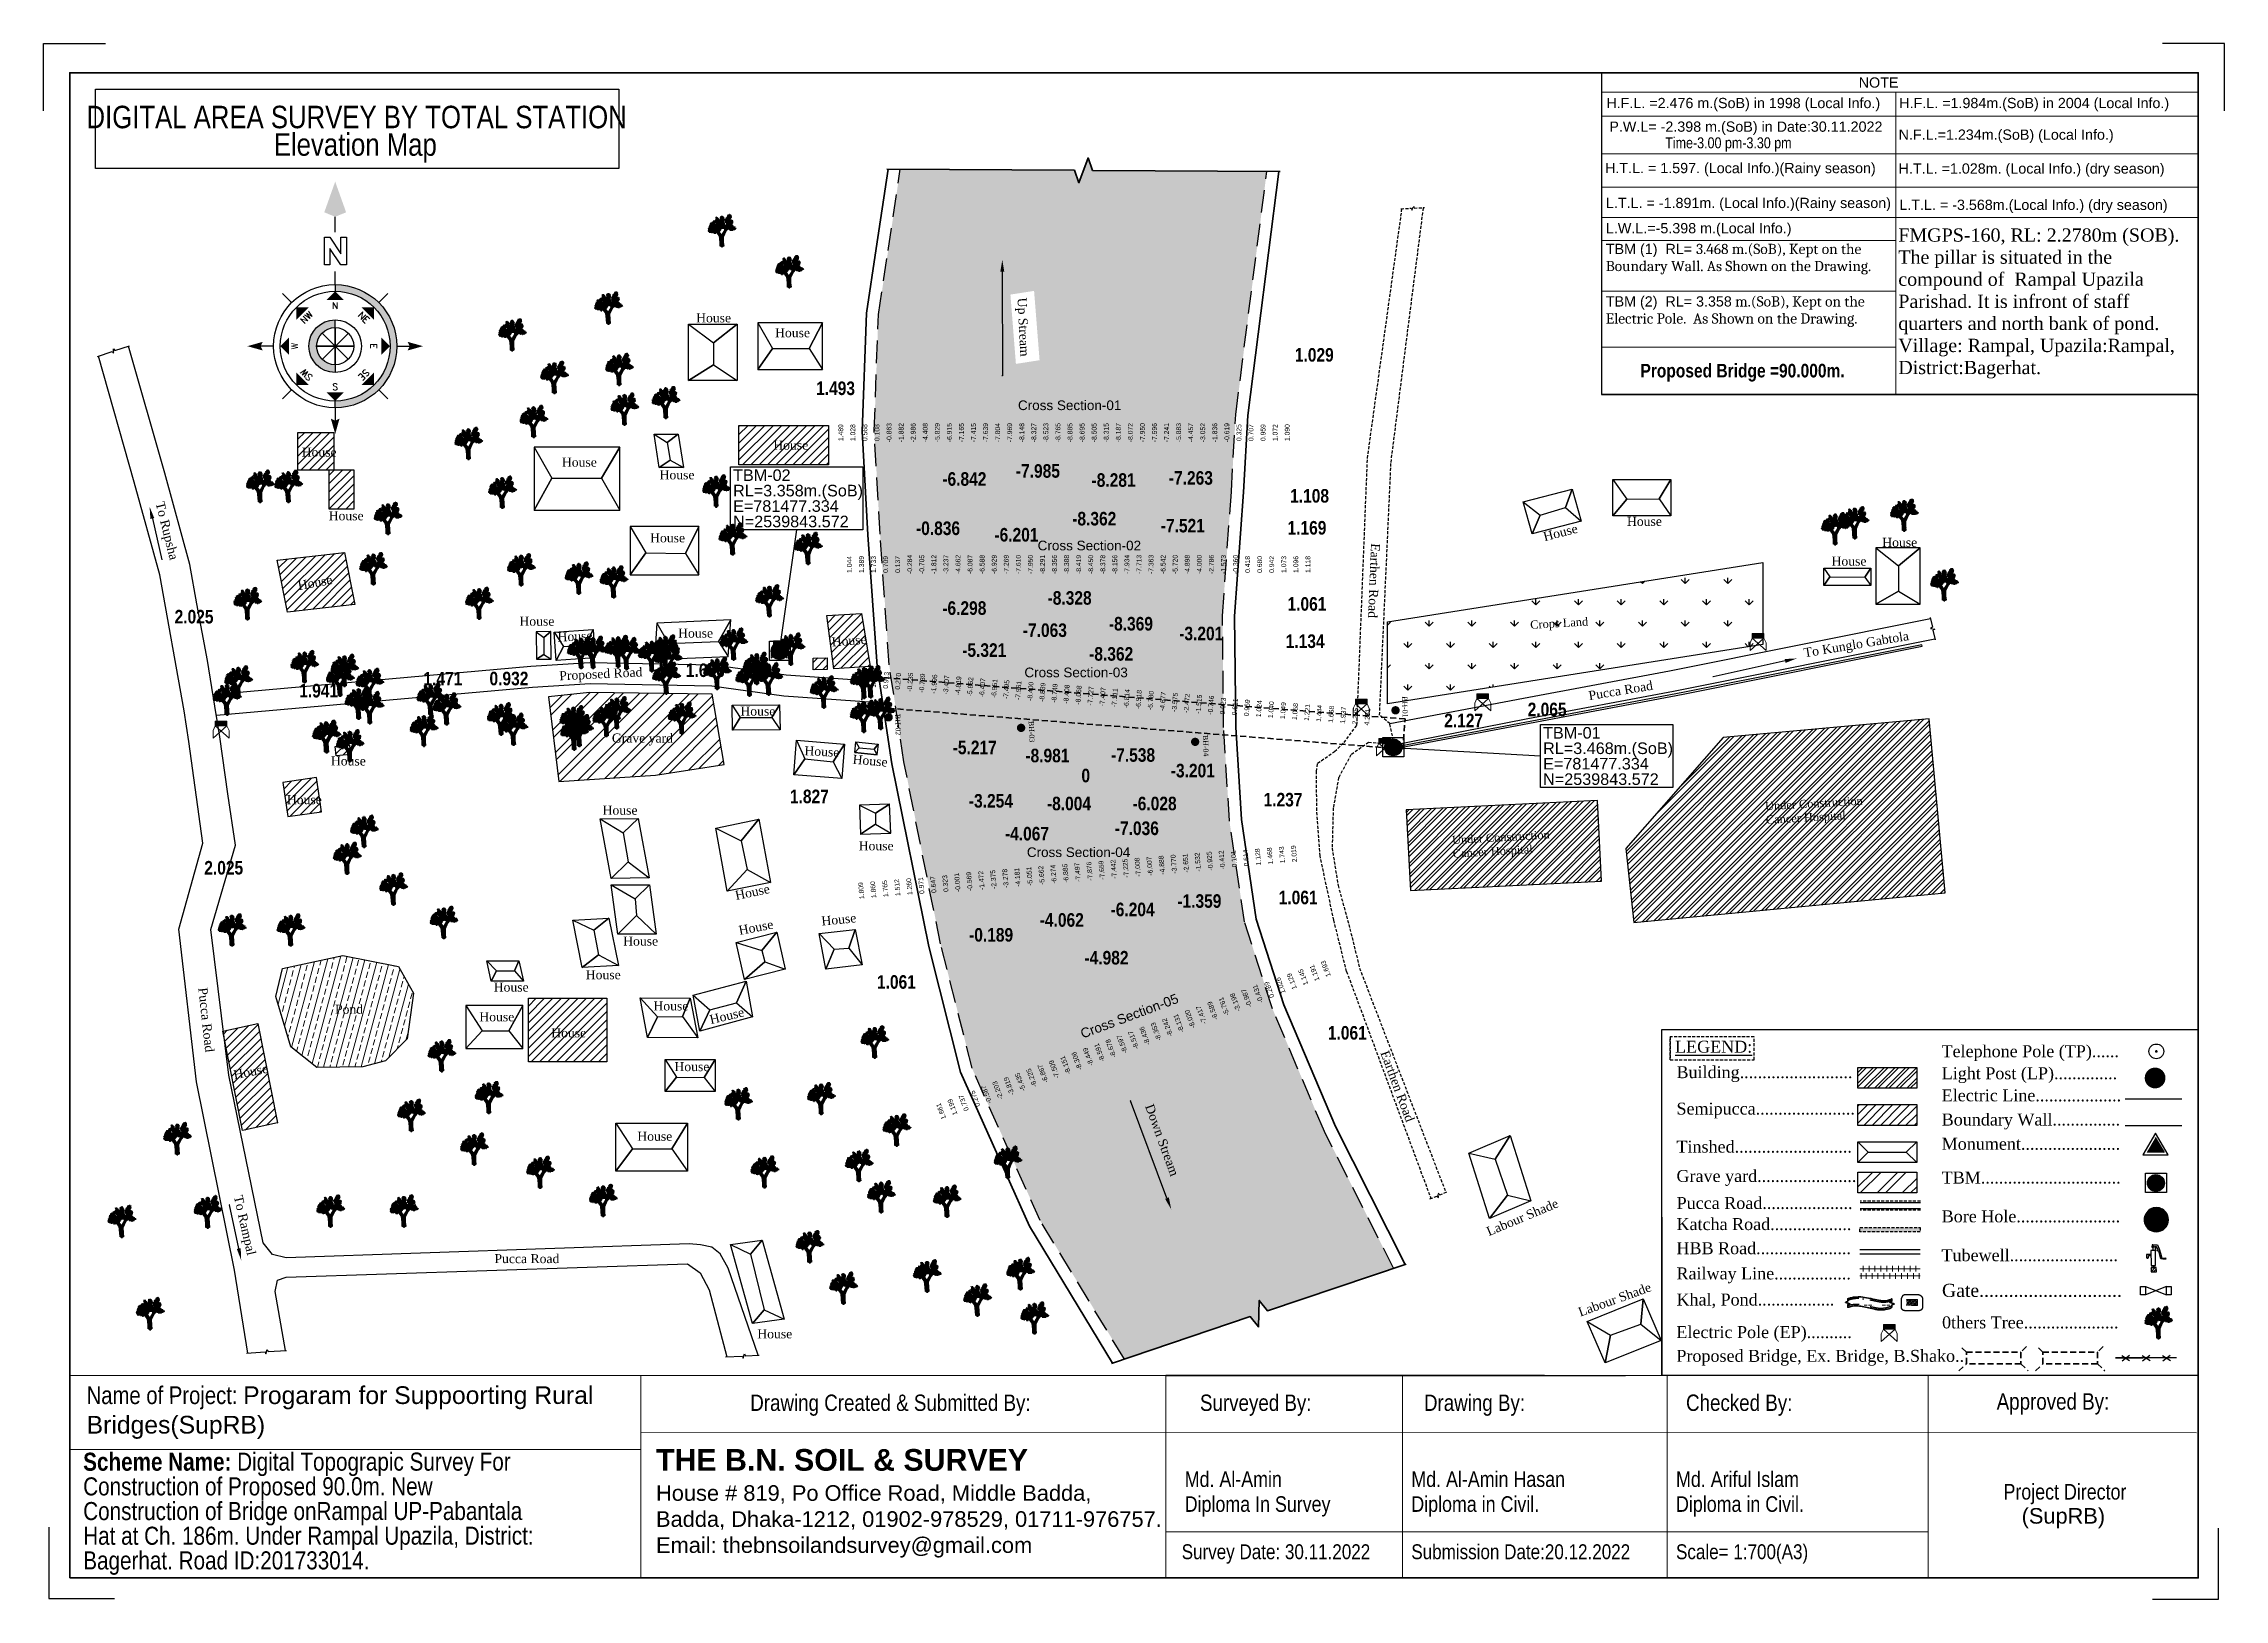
# Model space of a CAD drawing. Header units: inches. Extents: x 771028 to 773337, y 2500430 to 2500783.
# Drawn here: x 772675.3 to 773036.8, y 2500429.8 to 2500687.6 of the extents above; entities that cross this region are included whole.
import ezdxf
from ezdxf import colors
from ezdxf.entities.mleader import LeaderData, LeaderLine
from ezdxf.enums import TextEntityAlignment as Align
from ezdxf.math import Vec2, Vec3

# ---------------------------------------------------------------- set-up
doc = ezdxf.new("R2010")
doc.units = ezdxf.units.IN
doc.header["$MEASUREMENT"] = 0
doc.header["$PDMODE"] = 98
doc.header["$PDSIZE"] = 0.2
doc.linetypes.add('DASHED', pattern=[0.75, 0.5, -0.25])
doc.linetypes.add('DASHED2', pattern=[0.375, 0.25, -0.125])
for name, color, linetype in [('BM_TBM', 1, 'Continuous'), ('BORE HOLE', 1, 'Continuous'), ('Boundary wall', 7, 'Continuous'), ('Building', 5, 'Continuous'), ('Chainage_TXT', 7, 'Continuous'), ('Crops Land', 74, 'Continuous'), ('Electric_Line', 214, 'Continuous'), ('Grave yard', 88, 'Continuous'), ('katcha road', 3, 'Continuous'), ('Layout_Text', 7, 'Continuous'), ('LIGHT_POST', 1, 'Continuous'), ('OTHER', 7, 'Continuous'), ('POND', 4, 'Continuous'), ('proposed', 1, 'Continuous'), ('RL', 7, 'Continuous'), ('road', 7, 'Continuous'), ('Telephone_Pole', 70, 'Continuous'), ('text', 7, 'Continuous'), ('TEXTO', 7, 'Continuous'), ('Tree', 3, 'Continuous'), ('Tubewell', 112, 'Continuous'), ('Water Body', 4, 'Continuous')]:
    doc.layers.add(name, color=color, linetype=linetype)
for name, color, linetype, lineweight in [('Electric Pole', 20, 'Continuous', 15), ('Ex. Bridge', 212, 'DASHED', 30), ('Gate', 7, 'Continuous', 25), ('HBB Road', 24, 'Continuous', 5), ('KHAL+RIVER BANK', 160, 'Continuous', 18), ('Pucca Road', 12, 'Continuous', 30), ('Railway Line', 220, 'Continuous', 25), ('SEMI_PUCCA', 66, 'Continuous', 30), ('SHED', 7, 'Continuous', 30), ('TBM', 1, 'Continuous', 30), ('Water Line', 4, 'DASHED', 18)]:
    doc.layers.add(name, color=color, linetype=linetype, lineweight=lineweight)
doc.styles.add('MtXpl_Arial_Narrow', font='ARIALNB.TTF')
doc.styles.add('ROMANS', font='romans.shx')
doc.styles.get("Standard").update_dxf_attribs({"font": 'arial.ttf', "height": 1})
doc.styles.add('SWIS', font='swissc.ttf')
doc.styles.add('text', font='arial.ttf')
doc.styles.add('TR', font='times.ttf')
doc.dimstyles.get("Standard").update_dxf_attribs({"dimtxt": 0.18, "dimasz": 0.18, "dimexe": 0.18, "dimexo": 0.0625, "dimgap": 0.09, "dimtad": 0, "dimtih": 1, "dimtoh": 1, "dimzin": 0, "dimdsep": 46, "dimtxsty": 'Standard', "dimcen": 0.09, "dimadec": 0, "dimazin": 0, "dimtfac": 1, "dimtofl": 0, "dimtmove": 0, "dimatfit": 3, "dimfxl": 1, "dimtolj": 1, "dimtzin": 0, "dimarcsym": 0})
pattern_1 = [(45, (447.3862, -0.1516), (-0.6953896861, 0.6953896861), [])]
pattern_2 = [(45, (447.3862, -0.1516), (-2.0861690583, 2.0861690583), []), (45, (448.777, -0.1516), (-2.0861690583, 2.0861690583), [])]

# ---------------------------------------------------------------- blocks, each defined once
blk = doc.blocks.new('Anno_North_J_Metric')
h = blk.add_hatch(color=0)
h.paths.add_polyline_path([(-4.17, 0), (-4.68, 0, 1), (4.68, 0), (4.17, 0, -1)])
h.paths.add_polyline_path([(1.41, 0), (2, 0, 1), (-2, 0), (-1.41, 0, -1)])
at = {"color": 0}
for p, q in [((0, 4.68), (0, 5.67)), ((-3.31, 3.31), (-4.01, 4.01)), ((3.31, 3.31), (4.01, 4.01)), ((-4.68, 0), (-5.67, 0)), ((-4.68, 0), (-4.17, 0)), ((-1.41, 0), (-2, 0)), ((1.41, 0), (-1.41, 0)), ((-1.41, 0), (1.41, 0)), ((1, 1), (-1, -1)), ((1, -1), (-1, 1)), ((-1, -1), (1, 1)), ((-1, 1), (1, -1)), ((0, -1.41), (0, 1.41)), ((0, 1.41), (0, -1.41)), ((1.41, 0), (2, 0)), ((4.68, 0), (4.17, 0)), ((4.68, 0), (5.67, 0)), ((8.67, 0), (9.83, 0)), ((-3.31, -3.31), (-4.01, -4.01)), ((3.31, -3.31), (4.01, -4.01)), ((0, -4.68), (0, -5.67))]:
    blk.add_line(p, q, dxfattribs=at)
at = {"color": 0, "linetype": 'ByBlock'}
for p, q in [((6.17, 0.82), (8.27, 0.82)), ((6.17, 0.4), (6.17, 0.82)), ((6.17, -0.44), (7.43, 0.4)), ((7.43, 0.4), (6.17, 0.4)), ((8.27, 0.4), (7.01, -0.44)), ((8.27, 0.82), (8.27, 0.4)), ((6.17, -0.86), (6.17, -0.44)), ((8.27, -0.86), (6.17, -0.86)), ((7.01, -0.44), (8.27, -0.44)), ((8.27, -0.44), (8.27, -0.86))]:
    blk.add_line(p, q, dxfattribs=at)
at = {"color": 0}
for radius in [4.68, 4.17, 2, 1.41]:
    blk.add_circle((0, 0), radius, dxfattribs=at)
for points in [[(-0.33, 5.5), (0, 5.67), (0, 6.67)], [(0, 6.67), (0.33, 5.5), (0, 5.67)], [(0, 4.17), (0.67, 3.5), (-0.67, 3.5)], [(-2.95, 2.95), (-2, 2.95), (-2.95, 2)], [(2.95, 2.95), (2.95, 2), (2, 2.95)], [(-6.67, 0), (-5.5, 0.33), (-5.67, 0)], [(-5.5, -0.33), (-5.67, 0), (-6.67, 0)], [(-4.17, 0), (-3.5, 0.67), (-3.5, -0.67)], [(4.17, 0), (3.5, -0.67), (3.5, 0.67)], [(12.5, 0), (10.17, 0.83), (9.83, 0)], [(9.83, 0), (10.17, -0.83), (12.5, 0)], [(-2.95, -2.95), (-2.95, -2), (-2, -2.95)], [(2.95, -2.95), (2, -2.95), (2.95, -2)], [(0, -4.17), (-0.67, -3.5), (0.67, -3.5)], [(0, -6.67), (-0.33, -5.5), (0, -5.67)], [(0.33, -5.5), (0, -5.67), (0, -6.67)]]:
    blk.add_solid(points, dxfattribs=at)
at = {"color": 0, "style": 'ROMANS'}
blk.add_text('W', height=0.5, dxfattribs=at).set_placement((0, 2.83), align=Align.CENTER)
for s, rotation, p in [('SW', 45, (-2, 2)), ('NW', 315, (2, 2)), ('S', 270, (-3.33, 0)), ('N', 270, (2.83, 0)), ('SE', 135, (-2, -2)), ('E', 180, (0, -2.67)), ('NE', 225, (2, -2))]:
    blk.add_text(s, height=0.5, rotation=rotation, dxfattribs=at).set_placement(p, align=Align.CENTER)
blk = doc.blocks.new('sdfsd')
at = {"layer": 'Tubewell', "color": 0, "lineweight": 30}
for p, q in [((685271.43, 2622810.67), (685271.44, 2622808.78)), ((685271.99, 2622810.67), (685271.43, 2622810.67)), ((685271.57, 2622811.42), (685271.53, 2622811.13)), ((685271.53, 2622811.13), (685271.71, 2622811.08)), ((685271.65, 2622811.42), (685271.57, 2622811.42)), ((685271.65, 2622811.42), (685272.24, 2622811.4)), ((685271.71, 2622810.95), (685271.71, 2622811.21)), ((685271.71, 2622811.08), (685271.77, 2622811.12)), ((685271.71, 2622810.67), (685271.71, 2622810.95)), ((685271.91, 2622811.17), (685271.77, 2622811.12)), ((685272.11, 2622811.14), (685271.91, 2622811.17)), ((685271.98, 2622811.16), (685271.99, 2622810.67)), ((685272.01, 2622811.16), (685271.98, 2622811.16)), ((685271.99, 2622810.67), (685272.02, 2622810.67)), ((685272, 2622808.79), (685271.99, 2622810.67)), ((685272.02, 2622810.67), (685272.01, 2622811.16)), ((685272.27, 2622810.99), (685272.11, 2622811.14)), ((685272.21, 2622810.69), (685272.34, 2622810.75)), ((685272.26, 2622810.59), (685272.21, 2622810.69)), ((685272.24, 2622811.4), (685272.48, 2622810.92)), ((685272.43, 2622810.65), (685272.26, 2622810.59)), ((685272.34, 2622810.75), (685272.27, 2622810.99)), ((685272.56, 2622810.12), (685272.43, 2622810.65)), ((685272.48, 2622810.92), (685272.64, 2622810.36)), ((685272.64, 2622810.36), (685272.79, 2622809.73)), ((685271.07, 2622810.19), (685270.88, 2622810.18)), ((685270.88, 2622810.18), (685270.88, 2622809.78)), ((685270.88, 2622810.18), (685270.88, 2622810.18)), ((685270.88, 2622809.77), (685271.1, 2622809.78)), ((685271.43, 2622810.2), (685271.07, 2622810.19)), ((685271.1, 2622809.78), (685271.11, 2622810.06)), ((685271.11, 2622810.06), (685271.43, 2622810.06)), ((685271.44, 2622808.78), (685272, 2622808.79)), ((685271.44, 2622808.54), (685271.45, 2622808)), ((685272.1, 2622808.54), (685271.44, 2622808.54)), ((685271.45, 2622808.35), (685271.62, 2622808.54)), ((685271.45, 2622808.01), (685271.94, 2622808.54)), ((685271.45, 2622808), (685272.11, 2622808.01)), ((685271.72, 2622808.78), (685271.72, 2622808.54)), ((685271.72, 2622808.54), (685271.84, 2622808.54)), ((685271.76, 2622808.01), (685272.11, 2622808.38)), ((685271.84, 2622808.54), (685271.84, 2622808.78)), ((685272.08, 2622808.01), (685272.11, 2622808.04)), ((685272.11, 2622808.01), (685272.1, 2622808.54)), ((685272.68, 2622809.65), (685272.56, 2622810.12)), ((685272.93, 2622809.58), (685272.68, 2622809.65)), ((685272.79, 2622809.73), (685273.14, 2622809.71)), ((685273.3, 2622809.58), (685272.93, 2622809.58)), ((685273.14, 2622809.71), (685273.25, 2622809.76)), ((685273.25, 2622809.76), (685273.3, 2622809.58))]:
    blk.add_line(p, q, dxfattribs=at)
for centre, major_axis, ratio, start_param, end_param in [((685271.71, 2622811.21), (0.0253, 0.0253), 1, 6.28318530692002, 12.56637061409961), ((685270.99, 2622809.78), (0.111, 0.001), 0.503998, 3.140941, 6.283186)]:
    blk.add_ellipse(centre, major_axis=major_axis, ratio=ratio, start_param=start_param, end_param=end_param, dxfattribs=at)
blk = doc.blocks.new('eeee')
at = {"layer": 'Electric Pole'}
for p, q in [((353314.02, 2673550.96), (353313.7, 2673550.26)), ((353313.7, 2673549.12), (353315.74, 2673550.96)), ((353314.02, 2673551.65), (353315.74, 2673551.65)), ((353314.02, 2673550.96), (353314.02, 2673551.65)), ((353315.74, 2673550.96), (353314.02, 2673550.96)), ((353316.06, 2673549.12), (353314.02, 2673550.96)), ((353315.74, 2673551.65), (353315.74, 2673550.96)), ((353315.74, 2673550.96), (353316.06, 2673550.26)), ((353313.7, 2673550.26), (353313.7, 2673549.12)), ((353316.06, 2673550.26), (353316.06, 2673549.12))]:
    blk.add_line(p, q, dxfattribs=at)
blk.add_solid([(353314.02, 2673551.65), (353315.74, 2673551.65), (353314.02, 2673550.96), (353315.74, 2673550.96)], dxfattribs=at)
blk = doc.blocks.new('dsfsd')
at = {"layer": 'LIGHT_POST'}
h = blk.add_hatch(color=5, dxfattribs=at)
h.set_gradient(color1=(0, 0, 255), color2=(56, 172, 6), tint=1, name='SPHERICAL')
edge = h.paths.add_edge_path()
edge.add_ellipse((726561.43, 2601765.06), major_axis=(-0.522, 0.522), ratio=1, start_angle=225, end_angle=405)
edge.add_ellipse((726561.43, 2601765.06), major_axis=(-0.522, 0.522), ratio=1, start_angle=45, end_angle=225)
blk.add_point((726561.42, 2601765.02), dxfattribs=at)
blk = doc.blocks.new('t')
at = {"layer": 'Tree'}
h = blk.add_hatch(dxfattribs=at)
h.set_pattern_fill('TRIANG', color=3, scale=0.184834, angle=0.5862, style=0)
h.set_pattern_definition([(60.5862, (781623.7387, 2539789.74409), (-0.0491814, 0.0832069), [0.0483275, -0.0483275]), (120.5862, (781623.7387, 2539789.74409), (-0.09665, -0.0009888), [0.0483275, -0.0483275]), (0.5862, (781623.71411, 2539789.78569), (0.0474686, 0.0841957), [0.0483275, -0.0483275])])
edge = h.paths.add_edge_path()
edge.add_ellipse((781624.83, 2539792.69), major_axis=(-0.0326, 0.0326), ratio=0.999999, start_angle=162.4468, end_angle=175.4699, ccw=False)
edge.add_ellipse((781625.03, 2539792.39), major_axis=(0.222, 0.222), ratio=0.999996, start_angle=438.0042, end_angle=439.9126, ccw=False)
edge.add_ellipse((781624.83, 2539792.69), major_axis=(-0.0326, 0.0326), ratio=1, start_angle=175.4699, end_angle=272.4468)
edge.add_ellipse((781624.87, 2539793.12), major_axis=(-0.28, 0.28), ratio=1, start_angle=134.2501, end_angle=244.2501)
edge.add_ellipse((781624.96, 2539793.09), major_axis=(-0.232, 0.232), ratio=1, start_angle=254.8821, end_angle=331.8375)
edge.add_ellipse((781624.72, 2539793.45), major_axis=(-0.108, 0.108), ratio=1, start_angle=205.9715, end_angle=240.7481)
edge.add_ellipse((781624.67, 2539793.82), major_axis=(-0.272, 0.272), ratio=1, start_angle=166.7032, end_angle=276.7032)
edge.add_ellipse((781624.81, 2539793.79), major_axis=(0.246, 0.246), ratio=1, start_angle=28.7113, end_angle=138.7113)
edge.add_ellipse((781624.48, 2539793.58), major_axis=(0.13, 0.13), ratio=1, start_angle=53.0847, end_angle=163.0847)
edge.add_ellipse((781624.34, 2539793.3), major_axis=(-0.138, 0.138), ratio=1, start_angle=-39.4241, end_angle=70.5759)
edge.add_ellipse((781624.4, 2539793.18), major_axis=(-0.17, 0.17), ratio=1, start_angle=35.6192, end_angle=141.0424)
edge.add_ellipse((781624.46, 2539792.76), major_axis=(-0.128, 0.128), ratio=1, start_angle=320.301, end_angle=326.3607, ccw=False)
edge.add_ellipse((781624.4, 2539793.18), major_axis=(-0.17, 0.17), ratio=1, start_angle=141.0424, end_angle=145.6192, ccw=False)
edge.add_ellipse((781624.46, 2539792.76), major_axis=(0.128, 0.128), ratio=1, start_angle=56.3607, end_angle=160.301)
edge.add_ellipse((781624.18, 2539792.43), major_axis=(-0.2, 0.2), ratio=1, start_angle=-70.5154, end_angle=-34.5542)
edge.add_ellipse((781623.81, 2539792.81), major_axis=(0.238, 0.238), ratio=1, start_angle=296.6322, end_angle=355.9959)
edge.add_ellipse((781623.9, 2539792.95), major_axis=(-0.13, 0.13), ratio=1, start_angle=254.4777, end_angle=302.809)
edge.add_ellipse((781623.78, 2539793.29), major_axis=(-0.16, 0.16), ratio=1, start_angle=178.2297, end_angle=239.0569)
edge.add_ellipse((781624, 2539793.35), major_axis=(-0.00461, 0.00461), ratio=1, start_angle=170.5862, end_angle=280.5862)
edge.add_ellipse((781623.65, 2539793.54), major_axis=(-0.28, 0.28), ratio=1, start_angle=198.0208, end_angle=308.0208)
edge.add_ellipse((781623.76, 2539793.65), major_axis=(-0.2, 0.2), ratio=1, start_angle=-32.4631, end_angle=77.5369)
edge.add_ellipse((781623.68, 2539793.29), major_axis=(-0.184, 0.184), ratio=1, start_angle=-7.9801, end_angle=68.0696)
edge.add_ellipse((781623.38, 2539793.04), major_axis=(0.111, 0.111), ratio=1, start_angle=23.9224, end_angle=76.1671)
edge.add_ellipse((781623.23, 2539793.3), major_axis=(-0.0972, 0.0972), ratio=1, start_angle=165.1396, end_angle=275.1396)
edge.add_ellipse((781623.17, 2539793.46), major_axis=(-0.11, 0.11), ratio=1, start_angle=203.6403, end_angle=313.6403)
edge.add_ellipse((781622.99, 2539793.59), major_axis=(0.136, 0.136), ratio=1, start_angle=322.313, end_angle=432.313)
edge.add_ellipse((781622.96, 2539793.67), major_axis=(0.0783, 0.0783), ratio=1, start_angle=80.5862, end_angle=190.5862)
edge.add_ellipse((781622.94, 2539793.53), major_axis=(0.0461, 0.0461), ratio=1, start_angle=80.5862, end_angle=190.5862)
edge.add_ellipse((781623.06, 2539793.28), major_axis=(0.175, 0.175), ratio=1, start_angle=83.6024, end_angle=193.6024)
edge.add_ellipse((781623.24, 2539793.03), major_axis=(-0.225, 0.225), ratio=1, start_angle=38.1087, end_angle=119.8169)
edge.add_ellipse((781623.23, 2539792.54), major_axis=(-0.138, 0.138), ratio=1, start_angle=-22.6137, end_angle=41.388)
edge.add_ellipse((781622.96, 2539792.56), major_axis=(-0.0591, 0.0591), ratio=1, start_angle=219.9686, end_angle=331.9586)
edge.add_ellipse((781622.8, 2539792.67), major_axis=(-0.098, 0.098), ratio=1, start_angle=211.8049, end_angle=321.8049)
edge.add_ellipse((781622.55, 2539793.01), major_axis=(0.213, 0.213), ratio=1, start_angle=274.3377, end_angle=384.3377)
edge.add_ellipse((781622.72, 2539793.09), major_axis=(0.15, 0.15), ratio=1, start_angle=62.6882, end_angle=153.1574)
edge.add_ellipse((781622.43, 2539792.93), major_axis=(-0.0909, 0.0909), ratio=1, start_angle=236.6482, end_angle=269.1974, ccw=False)
edge.add_ellipse((781622.72, 2539793.09), major_axis=(0.15, 0.15), ratio=1, start_angle=153.1574, end_angle=172.6882, ccw=False)
edge.add_ellipse((781622.43, 2539792.93), major_axis=(-0.0909, 0.0909), ratio=1, start_angle=269.1974, end_angle=346.6482)
edge.add_ellipse((781622.35, 2539792.83), major_axis=(-0.151, 0.151), ratio=1, start_angle=-47.0144, end_angle=62.9856)
edge.add_ellipse((781622.17, 2539792.63), major_axis=(0.0949, 0.0949), ratio=1, start_angle=51.5035, end_angle=161.5035)
edge.add_ellipse((781622.12, 2539792.43), major_axis=(0.111, 0.111), ratio=1, start_angle=73.453, end_angle=183.453)
edge.add_ellipse((781622.01, 2539792.17), major_axis=(-0.101, 0.101), ratio=1, start_angle=-47.3747, end_angle=87.6149)
edge.add_ellipse((781622.09, 2539791.91), major_axis=(-0.173, 0.173), ratio=1, start_angle=5.1881, end_angle=149.8403)
edge.add_ellipse((781622.34, 2539791.86), major_axis=(0.18, 0.18), ratio=1, start_angle=179.58, end_angle=284.6713)
edge.add_ellipse((781622.75, 2539791.68), major_axis=(-0.139, 0.139), ratio=1, start_angle=12.6288, end_angle=30.3547, ccw=False)
edge.add_ellipse((781622.34, 2539791.86), major_axis=(0.18, 0.18), ratio=1, start_angle=284.6713, end_angle=298.3122, ccw=False)
edge.add_ellipse((781622.75, 2539791.68), major_axis=(0.139, 0.139), ratio=1, start_angle=120.3547, end_angle=336.7653)
edge.add_line((781622.93, 2539791.75), (781623.52, 2539791.99))
edge.add_line((781623.52, 2539791.99), (781623.73, 2539792.2))
edge.add_line((781623.73, 2539792.2), (781624.11, 2539792.16))
edge.add_line((781624.11, 2539792.16), (781624.54, 2539792.11))
edge.add_ellipse((781624.61, 2539792.14), major_axis=(-0.0506, 0.0506), ratio=1, start_angle=62.5937, end_angle=215.1469)
edge.add_ellipse((781624.87, 2539792.15), major_axis=(0.134, 0.134), ratio=1, start_angle=144.0476, end_angle=254.0476)
edge.add_ellipse((781625.13, 2539792.12), major_axis=(-0.152, 0.152), ratio=1, start_angle=82.3199, end_angle=192.3199)
edge.add_ellipse((781625.39, 2539792.16), major_axis=(-0.124, 0.124), ratio=1, start_angle=107.1248, end_angle=217.1248)
edge.add_ellipse((781625.63, 2539792.22), major_axis=(0.0729, 0.0729), ratio=1, start_angle=189.0013, end_angle=299.0013)
edge.add_ellipse((781625.62, 2539792.18), major_axis=(-0.0768, 0.0768), ratio=1, start_angle=227.881, end_angle=337.881)
edge.add_ellipse((781625.39, 2539792.29), major_axis=(-0.131, 0.131), ratio=1, start_angle=221.3292, end_angle=331.3292)
edge.add_ellipse((781625.03, 2539792.39), major_axis=(-0.222, 0.222), ratio=1, start_angle=239.9126, end_angle=348.0042)
h = blk.add_hatch(dxfattribs=at)
h.set_pattern_fill('GRAVEL', color=252, scale=0.199621, angle=0.5862, style=0)
h.set_pattern_definition([(228.59898579, (774389.84682, 2525920.667561), (-2.201183780362, -2.527950541338), [0.0374503114, -3.707587512]), (185.55588576, (774389.822052, 2525920.63947), (3.337375255548, 0.312524068032), [0.06426591, -6.36232316]), (133.09658573, (774389.758088, 2525920.633248), (2.814843158658, -3.033394543535), [0.045314721, -4.48616294]), (267.85988576, (774389.650243, 2525920.562549), (0.221393154429, 5.569885992107), [0.05852321, -5.793796674]), (293.41988573, (774389.648058, 2525920.504067), (-1.425936838065, 3.325982387178), [0.0573866397, -5.681285121]), (357.85988575, (774389.670867, 2525920.451407), (-5.569885985988, 0.221393154699), [0.05852321, -5.7937966676]), (38.28038579, (774389.729349, 2525920.449222), (-3.590097974692, -2.820538834573), [0.0773939513, -7.6619950553]), (72.841485774, (774389.790102, 2525920.497168), (1.8858129165, 6.143675998283), [0.073067858, -7.233720451]), (122.01578573, (774389.811659, 2525920.566984), (-2.263839955844, 3.595790265403), [0.058721407, -5.813425684]), (175.82258575, (774389.780527, 2525920.616774), (3.06471903952, -0.2470228415), [0.0670395537, -3.284936739]), (222.98358579, (774389.713666, 2525920.621658), (-3.3088981878724, -3.0960433214184), [0.0866966804, -8.58297776]), (139.40028573, (774389.92584, 2525920.562585), (-1.96555141564, 1.65017548232), [0.029590634, -2.929485306]), (172.05538575, (774389.903372, 2525920.581842), (3.624270030557, -0.51968354593), [0.056296, -5.5733173403]), (225.5861858, (774389.84762, 2525920.58962), (0.0028478828, -0.278351988), [0.0393668646, -0.354302616]), (203.78478578, (774389.82779, 2525920.622825), (1.386063665796, 0.57094358156), [0.0211998336, -2.0987760127]), (292.38758573, (774389.80839, 2525920.614276), (-0.28689552322, 0.83220790027), [0.029980904, -1.4690684686]), (31.5499858, (774389.81981, 2525920.586554), (0.82935938363, 0.5652481353), [0.048694368, -1.574447157]), (162.15128574, (774389.86131, 2525920.61203), (0.55955180165, -0.27265569247), [0.035210853, -0.845061311]), (16.97568577, (774389.646947, 2525920.612624), (2.774976003668, 0.863532501921), [0.0493265385, -4.883339836]), (70.93238578, (774389.694124, 2525920.627025), (-1.082079576822, -3.0732630302), [0.041382238, -4.096832916]), (293.78478573, (774389.860737, 2525920.667703), (-0.57094358094, 1.38606366732), [0.042399389, -2.077576459]), (344.19668574, (774389.877837, 2525920.628905), (-2.792063253522, 0.80657485144), [0.0493265385, -4.883339836]), (340.03018574, (774389.648713, 2525920.440046), (-1.397455774154, 0.5424632748), [0.0475672624, -2.3307969706]), (295.36128573, (774389.69342, 2525920.4238), (-1.423084044796, 3.047632486923), [0.0398559545, -3.9457453383]), (67.38758578, (774389.86637, 2525920.38938), (0.54246476351, 1.39745520246), [0.042399389, -2.077576459]), (17.94018577, (774389.88267, 2525920.42852), (-3.607183771754, -1.150428548006), [0.0466628497, -4.6196095967]), (70.03018578, (774389.729976, 2525920.387985), (-0.542463274195, -1.39745577569), [0.023783631, -2.354580604]), (101.89608574, (774389.849667, 2525920.38921), (-0.2897427723, 1.11055994212), [0.0141939063, -1.4052020144]), (166.54998574, (774389.84674, 2525920.4031), (0.83790373334, -0.269807714), [0.0573866396, -1.0903475445]), (186.59518576, (774389.790928, 2525920.416446), (2.780671067375, 0.306830530263), [0.053181914, -5.2650019785]), (304.2762857, (774389.82007, 2525920.5615), (-0.28404803566, 0.55385579515), [0.040146569, -0.963517936]), (353.74338575, (774389.842676, 2525920.528328), (4.737677938277, -0.508292039723), [0.070091007, -6.938997717]), (61.53158578, (774389.91235, 2525920.52069), (-1.093472439868, -1.95985494852), [0.0286594983, -2.837298683]), (90.5861858, (774389.926, 2525920.54588), (-0.2811997836, 0.27550402), [0.016701988, -0.261664482]), (120.84258573, (774389.785276, 2525920.42474), (1.133341363665, -1.937072484367), [0.0386717835, -3.828518815]), (48.59898579, (774389.76545, 2525920.457943), (2.201183780362, 2.527950541338), [0.074900623, -3.6701372004]), (0.5861858, (774389.81498, 2525920.51413), (0.27550402, 0.281199784), [0.072375282, -0.205991188]), (325.89098573, (774389.887355, 2525920.514866), (-2.803452616434, 1.919986907672), [0.044013636, -4.357346628]), (254.64078577, (774389.923797, 2525920.490185), (-0.26696034291, -1.116255524725), [0.040530715, -1.986007809]), (208.23218578, (774389.913061, 2525920.451102), (-5.260206123652, -2.837630910818), [0.065990947, -6.5331146306]), (176.01228575, (774389.854921, 2525920.419885), (-3.62142274416, 0.2413279886015), [0.0698140323, -6.9115816816])])
h.paths.add_polyline_path([(781622.93, 2539791.75), (781623.39, 2539791.16), (781623.48, 2539790.32), (781623.49, 2539789.76), (781623.97, 2539789.75), (781623.92, 2539790.32), (781623.9, 2539791.01), (781624.09, 2539791.44), (781624.26, 2539791.8), (781624.54, 2539792.11), (781624.48, 2539792.21), (781624.24, 2539791.92), (781624.22, 2539792.2), (781624.11, 2539792.16), (781624.11, 2539791.91), (781623.68, 2539791.22), (781623.31, 2539791.74), (781623.52, 2539791.99), (781623.45, 2539792.2), (781623.13, 2539791.73), (781622.95, 2539792.01)])
at = {"layer": 'Tree', "color": 229}
for p, q in [((781623.39, 2539791.16, 16.35), (781623.39, 2539791.16, 16.35)), ((781623.48, 2539790.32, 16.35), (781623.48, 2539790.32, 16.35)), ((781623.92, 2539790.32, 16.35), (781623.92, 2539790.32, 16.35))]:
    blk.add_line(p, q, dxfattribs=at)
at = {"layer": 'Tree', "color": 229, "elevation": 16.35}
for points in [[(781624.54, 2539792.11), (781624.26, 2539791.8), (781623.9, 2539791.01), (781623.92, 2539790.32), (781623.97, 2539789.75), (781623.49, 2539789.75), (781623.48, 2539790.32), (781623.39, 2539791.16), (781622.93, 2539791.75)], [(781622.95, 2539792.01), (781623.13, 2539791.73), (781623.45, 2539792.2)], [(781623.52, 2539791.99), (781623.31, 2539791.74), (781623.68, 2539791.22), (781624.11, 2539791.91), (781624.11, 2539792.16)], [(781624.22, 2539792.2), (781624.24, 2539791.92), (781624.48, 2539792.21)]]:
    blk.add_lwpolyline(points, dxfattribs=at)
at = {"layer": 'Tree'}
blk.add_point((781623.74, 2539789.74, 3.89), dxfattribs=at)
blk = doc.blocks.new('jhg')
at = {"layer": 'RL', "lineweight": 5, "style": 'text'}
for s, p in [('1.489', (772845.22, 2500598.1)), ('1.028', (772847.22, 2500598.1)), ('0.568', (772849.22, 2500598.1)), ('0.108', (772851.22, 2500598.1)), ('-0.863', (772853.22, 2500598.1)), ('-1.882', (772855.22, 2500598.1)), ('-2.986', (772857.22, 2500598.1)), ('-4.408', (772859.22, 2500598.1)), ('-5.829', (772861.22, 2500598.1)), ('-6.915', (772863.22, 2500598.1)), ('-7.165', (772865.22, 2500598.1)), ('-7.415', (772867.22, 2500598.1)), ('-7.639', (772869.22, 2500598.1)), ('-7.804', (772871.22, 2500598.1)), ('-7.969', (772873.22, 2500598.1)), ('-8.148', (772875.22, 2500598.1)), ('-8.327', (772877.22, 2500598.1)), ('-8.523', (772879.22, 2500598.1)), ('-8.765', (772881.22, 2500598.1)), ('-8.885', (772883.22, 2500598.1)), ('-8.695', (772885.22, 2500598.1)), ('-8.505', (772887.22, 2500598.1)), ('-8.315', (772889.22, 2500598.1)), ('-8.187', (772891.22, 2500598.1)), ('-8.072', (772893.22, 2500598.1)), ('-7.950', (772895.22, 2500598.1)), ('-7.596', (772897.22, 2500598.1)), ('-7.241', (772899.22, 2500598.1)), ('-5.883', (772901.22, 2500598.1)), ('-4.457', (772903.22, 2500598.1)), ('-3.052', (772905.22, 2500598.1)), ('-1.836', (772907.22, 2500598.1)), ('-0.619', (772909.22, 2500598.1)), ('0.325', (772911.22, 2500598.1)), ('0.707', (772913.22, 2500598.1)), ('0.959', (772915.22, 2500598.1)), ('1.072', (772917.22, 2500598.1)), ('1.090', (772919.22, 2500598.1))]:
    blk.add_text(s, height=0.8, rotation=90, dxfattribs=at).set_placement(p, align=Align.MIDDLE_CENTER)
blk = doc.blocks.new('zxbzcbzb')
at = {"layer": 'RL', "lineweight": 5, "style": 'text'}
for s, p in [('1.044', (772845.9, 2500599.67)), ('1.389', (772847.9, 2500599.67)), ('1.733', (772849.9, 2500599.67)), ('0.709', (772851.9, 2500599.67)), ('0.137', (772853.9, 2500599.67)), ('-0.284', (772855.9, 2500599.67)), ('-0.705', (772857.9, 2500599.67)), ('-1.812', (772859.9, 2500599.67)), ('-3.237', (772861.9, 2500599.67)), ('-4.662', (772863.9, 2500599.67)), ('-6.087', (772865.9, 2500599.67)), ('-6.588', (772867.9, 2500599.67)), ('-6.929', (772869.9, 2500599.67)), ('-7.269', (772871.9, 2500599.67)), ('-7.610', (772873.9, 2500599.67)), ('-7.950', (772875.9, 2500599.67)), ('-8.291', (772877.9, 2500599.67)), ('-8.356', (772879.9, 2500599.67)), ('-8.388', (772881.9, 2500599.67)), ('-8.419', (772883.9, 2500599.67)), ('-8.450', (772885.9, 2500599.67)), ('-8.378', (772887.9, 2500599.67)), ('-8.156', (772889.9, 2500599.67)), ('-7.934', (772891.9, 2500599.67)), ('-7.713', (772893.9, 2500599.67)), ('-7.363', (772895.9, 2500599.67)), ('-6.542', (772897.9, 2500599.67)), ('-5.720', (772899.9, 2500599.67)), ('-4.898', (772901.9, 2500599.67)), ('-4.000', (772903.9, 2500599.67)), ('-2.786', (772905.9, 2500599.67)), ('-1.573', (772907.9, 2500599.67)), ('-0.360', (772909.9, 2500599.67)), ('0.418', (772911.9, 2500599.67)), ('0.680', (772913.9, 2500599.67)), ('0.942', (772915.9, 2500599.67)), ('1.073', (772917.9, 2500599.67)), ('1.096', (772919.9, 2500599.67)), ('1.118', (772921.9, 2500599.67))]:
    blk.add_text(s, height=0.8, rotation=90, dxfattribs=at).set_placement(p, align=Align.MIDDLE_CENTER)
blk = doc.blocks.new('sdbfndn')
at = {"layer": 'RL', "lineweight": 5, "style": 'text'}
for s, p in [('2.169', (772886.15, 2500595)), ('1.720', (772888.15, 2500595)), ('0.913', (772890.15, 2500595)), ('0.270', (772892.15, 2500595)), ('-0.235', (772894.15, 2500595)), ('-0.739', (772896.15, 2500595)), ('-1.996', (772898.15, 2500595)), ('-3.407', (772900.15, 2500595)), ('-4.819', (772902.15, 2500595)), ('-5.862', (772904.15, 2500595)), ('-6.407', (772906.15, 2500595)), ('-6.951', (772908.15, 2500595)), ('-7.495', (772910.15, 2500595)), ('-7.961', (772912.15, 2500595)), ('-8.400', (772914.15, 2500595)), ('-8.839', (772916.15, 2500595)), ('-8.749', (772918.15, 2500595)), ('-8.408', (772920.15, 2500595)), ('-8.068', (772922.15, 2500595)), ('-7.727', (772924.15, 2500595)), ('-7.407', (772926.15, 2500595)), ('-7.111', (772928.15, 2500595)), ('-6.814', (772930.15, 2500595)), ('-6.518', (772932.15, 2500595)), ('-5.780', (772934.15, 2500595)), ('-4.677', (772936.15, 2500595)), ('-3.575', (772938.15, 2500595)), ('-2.472', (772940.15, 2500595)), ('-1.515', (772942.15, 2500595)), ('-0.746', (772944.15, 2500595)), ('0.023', (772946.15, 2500595)), ('0.611', (772948.15, 2500595)), ('0.959', (772950.15, 2500595)), ('1.024', (772952.15, 2500595)), ('1.040', (772954.15, 2500595)), ('1.049', (772956.15, 2500595)), ('1.058', (772958.15, 2500595)), ('1.221', (772960.15, 2500595)), ('1.444', (772962.15, 2500595)), ('1.668', (772964.15, 2500595)), ('1.937', (772966.15, 2500595)), ('2.235', (772968.15, 2500595)), ('4.251', (772970.15, 2500595))]:
    blk.add_text(s, height=0.8, rotation=90, dxfattribs=at).set_placement(p, align=Align.MIDDLE_CENTER)
blk = doc.blocks.new('dfgnfgjm')
at = {"layer": 'RL', "lineweight": 5, "style": 'text'}
for s, p in [('1.809', (773051.03, 2500607.31)), ('1.860', (773053.03, 2500607.31)), ('1.765', (773055.03, 2500607.31)), ('1.512', (773057.03, 2500607.31)), ('1.260', (773059.03, 2500607.31)), ('0.971', (773061.03, 2500607.31)), ('0.647', (773063.03, 2500607.31)), ('0.323', (773065.03, 2500607.31)), ('-0.001', (773067.03, 2500607.31)), ('-0.569', (773069.03, 2500607.31)), ('-1.472', (773071.03, 2500607.31)), ('-2.375', (773073.03, 2500607.31)), ('-3.278', (773075.03, 2500607.31)), ('-4.181', (773077.03, 2500607.31)), ('-5.051', (773079.03, 2500607.31)), ('-5.662', (773081.03, 2500607.31)), ('-6.274', (773083.03, 2500607.31)), ('-6.885', (773085.03, 2500607.31)), ('-7.497', (773087.03, 2500607.31)), ('-7.876', (773089.03, 2500607.31)), ('-7.659', (773091.03, 2500607.31)), ('-7.442', (773093.03, 2500607.31)), ('-7.225', (773095.03, 2500607.31)), ('-7.008', (773097.03, 2500607.31)), ('-6.007', (773099.03, 2500607.31)), ('-4.888', (773101.03, 2500607.31)), ('-3.770', (773103.03, 2500607.31)), ('-2.651', (773105.03, 2500607.31)), ('-1.532', (773107.03, 2500607.31)), ('-0.925', (773109.03, 2500607.31)), ('-0.412', (773111.03, 2500607.31)), ('0.101', (773113.03, 2500607.31)), ('0.614', (773115.03, 2500607.31)), ('1.128', (773117.03, 2500607.31)), ('1.468', (773119.03, 2500607.31)), ('1.743', (773121.03, 2500607.31)), ('2.019', (773123.03, 2500607.31))]:
    blk.add_text(s, height=0.8, rotation=90, dxfattribs=at).set_placement(p, align=Align.MIDDLE_CENTER)
blk = doc.blocks.new('dffmhdsrt')
at = {"layer": 'RL', "lineweight": 5, "style": 'text'}
for s, p in [('1.661', (773047.05, 2500611.95)), ('1.199', (773049.05, 2500611.95)), ('0.737', (773051.05, 2500611.95)), ('0.275', (773053.05, 2500611.95)), ('-0.587', (773055.05, 2500611.95)), ('-2.203', (773057.05, 2500611.95)), ('-3.819', (773059.05, 2500611.95)), ('-5.435', (773061.05, 2500611.95)), ('-6.225', (773063.05, 2500611.95)), ('-6.867', (773065.05, 2500611.95)), ('-7.509', (773067.05, 2500611.95)), ('-8.151', (773069.05, 2500611.95)), ('-8.306', (773071.05, 2500611.95)), ('-8.449', (773073.05, 2500611.95)), ('-8.591', (773075.05, 2500611.95)), ('-8.678', (773077.05, 2500611.95)), ('-8.597', (773079.05, 2500611.95)), ('-8.517', (773081.05, 2500611.95)), ('-8.436', (773083.05, 2500611.95)), ('-8.353', (773085.05, 2500611.95)), ('-8.242', (773087.05, 2500611.95)), ('-8.131', (773089.05, 2500611.95)), ('-8.020', (773091.05, 2500611.95)), ('-7.417', (773093.05, 2500611.95)), ('-6.589', (773095.05, 2500611.95)), ('-5.761', (773097.05, 2500611.95)), ('-3.198', (773099.05, 2500611.95)), ('-0.987', (773101.05, 2500611.95)), ('-0.431', (773103.05, 2500611.95)), ('0.289', (773105.05, 2500611.95)), ('1.026', (773107.05, 2500611.95)), ('1.129', (773109.05, 2500611.95)), ('1.145', (773111.05, 2500611.95)), ('1.191', (773113.05, 2500611.95)), ('1.693', (773115.05, 2500611.95))]:
    blk.add_text(s, height=0.8, rotation=90, dxfattribs=at).set_placement(p, align=Align.MIDDLE_CENTER)

msp = doc.modelspace()

# ---------------------------------------------------------------- hatches: boundary and pattern name
at = {"layer": 'BM_TBM', "ltscale": 0.2}
h = msp.add_hatch(color=2, dxfattribs=at)
h.set_gradient(color1=(255, 255, 0), color2=(255, 255, 92), one_color=1, tint=0.68)
edge = h.paths.add_edge_path()
edge.add_ellipse((772797.295, 2500586.951), major_axis=(0.942, 0.942), ratio=1, start_angle=0, end_angle=360)
h = msp.add_hatch(color=2, dxfattribs=at)
h.set_gradient(color1=(255, 255, 0), color2=(255, 255, 92), one_color=1, tint=0.68)
edge = h.paths.add_edge_path()
edge.add_ellipse((772797.295, 2500586.951), major_axis=(0.942, 0.942), ratio=1, start_angle=0, end_angle=360)
h = msp.add_hatch(color=2, dxfattribs=at)
h.set_gradient(color1=(255, 255, 0), color2=(255, 255, 92), one_color=1, tint=0.68)
edge = h.paths.add_edge_path()
edge.add_ellipse((772899.012, 2500570.982), major_axis=(0.942, 0.942), ratio=1, start_angle=0, end_angle=360)
h = msp.add_hatch(color=2, dxfattribs=at)
h.set_gradient(color1=(255, 255, 0), color2=(255, 255, 92), one_color=1, tint=0.68)
edge = h.paths.add_edge_path()
edge.add_ellipse((772899.012, 2500570.982), major_axis=(0.942, 0.942), ratio=1, start_angle=0, end_angle=360)
h = msp.add_hatch(color=2, dxfattribs=at)
h.set_gradient(color1=(255, 255, 0), color2=(255, 255, 92), one_color=1, tint=0.68)
edge = h.paths.add_edge_path()
edge.add_ellipse((773025.432, 2500498.783), major_axis=(0.942, 0.942), ratio=1, start_angle=0, end_angle=360)
h = msp.add_hatch(color=2, dxfattribs=at)
h.set_gradient(color1=(255, 255, 0), color2=(255, 255, 92), one_color=1, tint=0.68)
edge = h.paths.add_edge_path()
edge.add_ellipse((773025.432, 2500498.783), major_axis=(0.942, 0.942), ratio=1, start_angle=0, end_angle=360)
at = {"layer": 'BORE HOLE', "ltscale": 0.2}
for points in [[(772900.032, 2500577.397, 1), (772898.746, 2500576.862, 1)], [(772816.009, 2500576.243, 1), (772814.723, 2500575.708, 1)], [(772837.966, 2500574.491, 1), (772836.68, 2500573.957, 1)], [(772866.816, 2500572.17, 1), (772865.53, 2500571.635, 1)], [(773027.359, 2500493.475, 1), (773023.64, 2500491.929, 1)]]:
    msp.add_hatch(color=256, dxfattribs=at).paths.add_polyline_path(points)
at = {"layer": 'Building', "lineweight": 20, "ltscale": 0.2}
h = msp.add_hatch(dxfattribs=at)
h.set_pattern_fill('ANSI32', color=256, scale=3.371745, style=0)
h.set_pattern_definition([(45, (447.3862, -0.1516), (-0.8940689693, 0.8940689693), []), (45, (447.9822, -0.1516), (-0.8940689693, 0.8940689693), [])])
h.paths.add_polyline_path([(772987.84, 2500575.739), (772953.711, 2500572.609), (772937.571, 2500554.218), (772938.915, 2500541.968), (772990.519, 2500546.867)])
h.paths.add_polyline_path([(772932.891, 2500562.156), (772901.164, 2500560.635), (772901.888, 2500547.271), (772933.532, 2500548.788)])
h.paths.add_polyline_path([(772960.249, 2500562.226), (772976.721, 2500563.19), (772977.001, 2500558.41), (772960.529, 2500557.445)], flags=24)
h.paths.add_polyline_path([(772908.357, 2500556.626), (772924.829, 2500557.59), (772925.109, 2500552.81), (772908.637, 2500551.845)], flags=24)
h = msp.add_hatch(dxfattribs=at)
h.set_pattern_fill('ANSI32', color=256, scale=3.371745, style=0)
h.set_pattern_definition([(45, (375885.3114, -504365.3518), (-0.8940689693, 0.8940689693), []), (45, (375885.9074, -504365.3518), (-0.8940689693, 0.8940689693), [])])
h.paths.add_polyline_path([(772976.01, 2500517.948), (772985.784, 2500517.948), (772985.784, 2500514.49), (772976.01, 2500514.49)])
edge = h.paths.add_edge_path(flags=17)
edge.add_line((772976.01, 2500517.881), (772976.077, 2500517.948))
at = {"layer": 'Crops Land'}
h = msp.add_hatch(dxfattribs=at)
h.set_pattern_fill('GRASS', color=256, scale=5)
h.set_pattern_definition([(90, (447.386, -0.1516), (-3.535533905, 3.535533905), [0.9375, -6.133567815]), (45, (447.386, -0.1516), (-3.535533906, 3.535533906), [0.9375, -4.0625]), (135, (447.386, -0.1516), (-3.535533906, -3.535533906), [0.9375, -4.0625])])
h.paths.add_polyline_path([(772960.297, 2500588.058), (772960.297, 2500601.648), (772898.069, 2500591.817), (772898.069, 2500578.226)])
h.paths.add_polyline_path([(772921.32, 2500592.299), (772931.308, 2500592.883), (772931.454, 2500590.392), (772921.466, 2500589.807)], flags=24)
at = {"layer": 'Grave yard', "lineweight": 25, "ltscale": 0.2}
h = msp.add_hatch(dxfattribs=at)
h.set_pattern_fill('ANSI32', color=256, scale=7.867436)
h.set_pattern_definition(pattern_2)
h.paths.add_polyline_path([(772760.717, 2500565.352), (772776.711, 2500566.37), (772788.109, 2500568.153), (772786.142, 2500579.793), (772765.774, 2500580.058), (772758.979, 2500579.375)])
h.paths.add_polyline_path([(772768.99, 2500570.802), (772779.903, 2500570.802), (772779.903, 2500573.826), (772768.99, 2500573.826)], flags=24)
h = msp.add_hatch(dxfattribs=at)
h.set_pattern_fill('ANSI32', color=256, scale=7.867436)
h.set_pattern_definition(pattern_2)
h.paths.add_polyline_path([(772976.01, 2500500.609), (772985.784, 2500500.609), (772985.784, 2500497.152), (772976.01, 2500497.152)])
edge = h.paths.add_edge_path()
edge.add_line((772985.768, 2500497.152), (772985.784, 2500497.168))
at = {"layer": 'katcha road', "linetype": 'DASHED2', "lineweight": 25, "ltscale": 2}
msp.add_hatch(color=256, dxfattribs=at).paths.add_polyline_path([(772976.353, 2500491.395), (772986.369, 2500491.395), (772986.369, 2500490.699), (772976.353, 2500490.699)])
at = {"layer": 'SEMI_PUCCA', "lineweight": 25, "ltscale": 0.2}
h = msp.add_hatch(dxfattribs=at)
h.set_pattern_fill('ANSI31', color=256, scale=7.867436)
h.set_pattern_definition(pattern_1)
h.paths.add_polyline_path([(772810.884, 2500593.165), (772805.104, 2500592.848), (772806.311, 2500584.029), (772812.311, 2500584.398)])
h.paths.add_polyline_path([(772805.155, 2500585.846), (772802.84, 2500585.797), (772802.881, 2500583.858), (772805.197, 2500583.907)])
h.paths.add_polyline_path([(772805.382, 2500624.356), (772790.553, 2500624.356), (772790.553, 2500617.826), (772805.382, 2500617.826)])
h.paths.add_polyline_path([(772805.65, 2500587.268), (772812.037, 2500587.785), (772811.856, 2500590.023), (772805.469, 2500589.506)], flags=25)
h.paths.add_polyline_path([(772795.876, 2500619.933), (772802.283, 2500619.933), (772802.283, 2500622.179), (772795.876, 2500622.179)], flags=24)
h = msp.add_hatch(dxfattribs=at)
h.set_pattern_fill('ANSI31', color=256, scale=7.867436)
h.set_pattern_definition(pattern_1)
h.paths.add_polyline_path([(772723.389, 2500623.164), (772717.463, 2500623.164), (772717.463, 2500616.937), (772723.389, 2500616.937)])
h.paths.add_polyline_path([(772726.784, 2500616.937), (772722.582, 2500616.937), (772722.582, 2500610.536), (772726.784, 2500610.536)])
h.paths.add_polyline_path([(772725.155, 2500603.284), (772714.023, 2500602.014), (772715.741, 2500593.415), (772726.873, 2500594.685)])
h.paths.add_polyline_path([(772725.98, 2500571.354), (772723.653, 2500571.117), (772723.81, 2500569.583), (772726.108, 2500569.818)])
h.paths.add_polyline_path([(772720.513, 2500565.968), (772714.938, 2500565.152), (772715.765, 2500559.507), (772721.339, 2500560.323)])
h.paths.add_polyline_path([(772768.673, 2500529.409), (772755.651, 2500529.409), (772755.651, 2500518.848), (772768.673, 2500518.848)])
h.paths.add_polyline_path([(772759.072, 2500522.528), (772765.479, 2500522.528), (772765.479, 2500524.773), (772759.072, 2500524.773)], flags=24)
h = msp.add_hatch(dxfattribs=at)
h.set_pattern_fill('ANSI31', color=256, scale=7.867436)
h.set_pattern_definition(pattern_1)
h.paths.add_polyline_path([(772710.782, 2500525.207), (772705.096, 2500523.956), (772705.264, 2500522.584), (772708.264, 2500507.477), (772714.049, 2500508.75)])
h.paths.add_polyline_path([(772706.636, 2500515.49), (772712.923, 2500516.73), (772712.488, 2500518.933), (772706.202, 2500517.693)], flags=25)
h = msp.add_hatch(dxfattribs=at)
h.set_pattern_fill('ANSI31', color=256, scale=7.867436)
h.set_pattern_definition([(45, (435014.7028, -1118633.5169), (-0.6953896861, 0.6953896861), [])])
h.paths.add_polyline_path([(772976.01, 2500511.774), (772985.784, 2500511.774), (772985.784, 2500508.317), (772976.01, 2500508.317)])
edge = h.paths.add_edge_path()
edge.add_line((772985.768, 2500508.317), (772985.784, 2500508.333))
at = {"layer": 'Water Line', "linetype": 'Continuous', "lineweight": 9, "ltscale": 15, "true_color": 0x7aafdf}
h = msp.add_hatch(dxfattribs=at)
h.set_pattern_fill('ANSI33', color=143, scale=8, angle=25)
h.set_pattern_definition([(70, (447.3862, -0.1516), (-1.8793852416, 0.6840402867), []), (70, (448.6679, 0.446), (-1.8793852416, 0.6840402867), [1, -0.5])])
h.paths.add_polyline_path([(772872.902, 2500626.151), (772878.047, 2500666.442), (772849.162, 2500666.614), (772848.425, 2500668.679), (772846.9, 2500664.566), (772846.162, 2500666.632), (772817.283, 2500666.803), (772815.296, 2500653.352), (772813.675, 2500642.755), (772812.979, 2500623.434), (772813.941, 2500606.344), (772815.463, 2500584.685), (772815.632, 2500583.559), (772870.847, 2500579.257), (772870.704, 2500592.792), (772872.177, 2500613.386)])
h.paths.add_polyline_path([(772870.847, 2500579.257), (772815.632, 2500583.559), (772816.609, 2500577.08), (772871.035, 2500572.086), (772870.899, 2500574.288)])
h.paths.add_polyline_path([(772871.035, 2500572.086), (772816.609, 2500577.08), (772817.885, 2500568.617), (772823.964, 2500538.425), (772829.19, 2500517.811), (772840.471, 2500492.584), (772854.441, 2500469.608), (772875.32, 2500476.644), (772876.688, 2500474.931), (772876.794, 2500479.315), (772878.163, 2500477.602), (772899.069, 2500484.647), (772887.605, 2500507.313), (772879.011, 2500527.63), (772874.348, 2500542.074), (772871.855, 2500558.815)])
h.paths.add_polyline_path([(772835.554, 2500646.03), (772836.464, 2500634.543), (772840.387, 2500635.155), (772839.477, 2500646.642)], flags=16)
h = msp.add_hatch(dxfattribs=at)
h.set_pattern_fill('ANSI33', color=143, scale=8, angle=30)
h.set_pattern_definition([(75, (447.3862, -0.1516), (-1.9318516526, 0.5176380902), []), (75, (448.6109, 0.5555), (-1.9318516526, 0.5176380902), [1, -0.5])])
h.paths.add_polyline_path([(772734.099, 2500534.697), (772724.913, 2500536.494), (772714.897, 2500534.36), (772713.786, 2500529.708), (772716.279, 2500521.35), (772720.604, 2500517.957), (772728.198, 2500518.03), (772731.943, 2500519.051), (772735.575, 2500522.679), (772736.596, 2500530.275)])
h.paths.add_polyline_path([(772723.204, 2500526.411), (772728.548, 2500526.411), (772728.548, 2500528.763), (772723.204, 2500528.763)], flags=24)

# ---------------------------------------------------------------- linework, layer by layer
at = {"lineweight": 25}
for p, q in [((773032.44, 2500682.804, 0), (772933.554, 2500682.803, 0)), ((772933.554, 2500682.803, 0), (772933.554, 2500629.465, 0)), ((773032.44, 2500629.466, 0), (773032.44, 2500682.804, 0)), ((772933.554, 2500629.465, 0), (773032.44, 2500629.466, 0)), ((772943.551, 2500493.146, 0), (772943.551, 2500466.901, 0)), ((772874.603, 2500466.895), (772937.534, 2500466.895))]:
    msp.add_line(p, q, dxfattribs=at)
at = {"lineweight": 15}
for p, q in [((772933.554, 2500679.552, 0), (773032.44, 2500679.553, 0)), ((772982.304, 2500679.552, 0), (772982.304, 2500652.528, 0)), ((772933.554, 2500675.615, 0), (773032.44, 2500675.616, 0)), ((772933.554, 2500669.341, 0), (773032.44, 2500669.342, 0)), ((772933.554, 2500663.835, 0), (773032.44, 2500663.836, 0)), ((772933.554, 2500658.831, 0), (773032.44, 2500658.832, 0)), ((772933.554, 2500654.978, 0), (772982.304, 2500654.978, 0)), ((772982.304, 2500652.528, 0), (772982.304, 2500629.466, 0)), ((772933.554, 2500646.608, 0), (772982.304, 2500646.608, 0)), ((772933.554, 2500637.295, 0), (772982.304, 2500637.295, 0)), ((772943.551, 2500466.903), (772943.551, 2500493.146, 0)), ((772679.64, 2500466.902), (772679.64, 2500433.324)), ((772679.64, 2500466.901, 0), (773032.44, 2500466.901, 0)), ((772774.292, 2500466.902), (772774.292, 2500433.324)), ((772900.556, 2500466.901), (772900.556, 2500433.324)), ((772944.431, 2500466.901), (772944.432, 2500433.324)), ((772987.668, 2500466.901), (772987.667, 2500433.324)), ((773032.44, 2500466.901), (773032.44, 2500433.324)), ((773032.133, 2500457.409), (772774.292, 2500457.41)), ((772987.667, 2500440.964), (772861.333, 2500440.964))]:
    msp.add_line(p, q, dxfattribs=at)
at = {"linetype": 'DASHED', "lineweight": 30}
for p, q in [((772958.819, 2500523.013), (772944.924, 2500523.013)), ((772958.819, 2500519.193), (772958.819, 2500523.013)), ((772944.924, 2500519.193), (772958.819, 2500519.193))]:
    msp.add_line(p, q, dxfattribs=at)
at = {"linetype": 'DASHED', "lineweight": 25}
for p, q in [((773032.439, 2500502.899, 0), (773032.44, 2500466.904)), ((772861.332, 2500466.902), (772914.386, 2500466.901))]:
    msp.add_line(p, q, dxfattribs=at)
msp.add_lwpolyline([(772679.64, 2500433.324), (773032.44, 2500433.324), (773032.44, 2500682.804), (772679.64, 2500682.804)], close=True)
at = {"lineweight": 50}
msp.add_lwpolyline([(772679.64, 2500433.324), (773032.44, 2500433.324), (773032.44, 2500682.804), (772679.64, 2500682.804)], close=True, dxfattribs=at)
at = {"lineweight": 25}
msp.add_lwpolyline([(772933.554, 2500629.467), (773032.021, 2500629.466), (772933.554, 2500629.467), (773005.97, 2500629.466)], dxfattribs=at)
for points, elevation in [([(772789.158, 2500617.506), (772811.115, 2500617.506), (772811.115, 2500607.052), (772789.158, 2500607.052)], -10.495), ([(772923.424, 2500574.803), (772945.381, 2500574.803), (772945.381, 2500564.349), (772923.424, 2500564.349)], -10.495), ([(772943.551, 2500524.215), (773032.44, 2500524.215), (773032.44, 2500466.903), (772943.551, 2500466.903)], 0)]:
    msp.add_lwpolyline(points, close=True, dxfattribs=dict(elevation=elevation))
for points in [[(772809.762, 2500570.122), (772813.459, 2500569.754)], [(772705.771, 2500465.219), (772705.771, 2500465.219)]]:
    msp.add_lwpolyline(points)
at = {"lineweight": 25, "elevation": 0}
for points in [[(772943.551, 2500524.215), (773032.44, 2500524.215)], [(773032.44, 2500524.212), (773032.44, 2500466.902), (773032.44, 2500502.899)]]:
    msp.add_lwpolyline(points, dxfattribs=at)
at = {"linetype": 'DASHED', "lineweight": 30, "elevation": 0}
msp.add_lwpolyline([(772944.924, 2500523.013), (772944.924, 2500519.193)], close=True, dxfattribs=at)
at = {"lineweight": 15, "elevation": 0}
msp.add_lwpolyline([(773032.44, 2500483.295), (773032.44, 2500466.902)], dxfattribs=at)
at = {"elevation": 0.636}
msp.add_lwpolyline([(773028.869, 2500469.8), (773018.736, 2500469.8), (773023.249, 2500469.8)], dxfattribs=at)
at = {"lineweight": 25}
msp.add_lwpolyline([(772924.099, 2500466.903), (772861.332, 2500466.903)], close=True, dxfattribs=at)
at = {"lineweight": 15}
for points in [[(772861.333, 2500433.324), (772861.333, 2500466.902), (772924.099, 2500466.901)], [(772679.64, 2500454.606), (772774.292, 2500454.606)]]:
    msp.add_lwpolyline(points, dxfattribs=at)
at = {"layer": 'BM_TBM'}
for points, elevation in [([(772795.595, 2500588.57), (772799.038, 2500588.57), (772799.038, 2500585.375), (772795.595, 2500585.375)], -8.574), ([(772897.312, 2500572.601), (772900.755, 2500572.601), (772900.755, 2500569.406), (772897.312, 2500569.406)], -8.464), ([(773023.731, 2500500.401), (773027.174, 2500500.401), (773027.174, 2500497.206), (773023.731, 2500497.206)], -2.754)]:
    msp.add_lwpolyline(points, close=True, dxfattribs=dict(at, elevation=elevation))
for centre, major_axis, start_param, end_param in [((772797.295, 2500586.951, 3.358), (0.942, 0.942), 5.497787143045644, 11.78097245022523), ((772797.295, 2500586.951, 3.358), (0.942, 0.942), 5.497787143045644, 11.78097245022523), ((772797.295, 2500586.951, 3.358), (-0.988, 0.988), 3.9269908, 10.2101761), ((772797.295, 2500586.951, 3.358), (-0.988, 0.988), 3.9269908, 10.2101761), ((772797.295, 2500586.951, 3.358), (0.972, 0.972), 5.497787143196285, 11.78097245037587), ((772797.295, 2500586.951, 3.358), (0.972, 0.972), 5.497787143196285, 11.78097245037587), ((772797.295, 2500586.951, 3.358), (0.957, 0.957), 5.497787143116517, 11.7809724502961), ((772797.295, 2500586.951, 3.358), (0.957, 0.957), 5.497787143116517, 11.7809724502961), ((772797.295, 2500586.951, 3.358), (-0.926, 0.926), 3.9269908, 10.2101761), ((772797.295, 2500586.951, 3.358), (-0.926, 0.926), 3.9269908, 10.2101761), ((772899.012, 2500570.982, 3.468), (0.942, 0.942), 5.497787143045644, 11.78097245022523), ((772899.012, 2500570.982, 3.468), (0.942, 0.942), 5.497787143045644, 11.78097245022523), ((772899.012, 2500570.982, 3.468), (-0.988, 0.988), 3.9269908, 10.2101761), ((772899.012, 2500570.982, 3.468), (-0.988, 0.988), 3.9269908, 10.2101761), ((772899.012, 2500570.982, 3.468), (0.972, 0.972), 5.497787143196285, 11.78097245037587), ((772899.012, 2500570.982, 3.468), (0.972, 0.972), 5.497787143196285, 11.78097245037587), ((772899.012, 2500570.982, 3.468), (0.957, 0.957), 5.497787143116517, 11.7809724502961), ((772899.012, 2500570.982, 3.468), (0.957, 0.957), 5.497787143116517, 11.7809724502961), ((772899.012, 2500570.982, 3.468), (-0.926, 0.926), 3.9269908, 10.2101761), ((772899.012, 2500570.982, 3.468), (-0.926, 0.926), 3.9269908, 10.2101761), ((773025.432, 2500498.783, 9.179), (0.942, 0.942), 5.497787143045644, 11.78097245022523), ((773025.432, 2500498.783, 9.179), (0.942, 0.942), 5.497787143045644, 11.78097245022523), ((773025.432, 2500498.783, 9.179), (-0.988, 0.988), 3.9269908, 10.2101761), ((773025.432, 2500498.783, 9.179), (-0.988, 0.988), 3.9269908, 10.2101761), ((773025.432, 2500498.783, 9.179), (0.972, 0.972), 5.497787143196285, 11.78097245037587), ((773025.432, 2500498.783, 9.179), (0.972, 0.972), 5.497787143196285, 11.78097245037587), ((773025.432, 2500498.783, 9.179), (0.957, 0.957), 5.497787143116517, 11.7809724502961), ((773025.432, 2500498.783, 9.179), (0.957, 0.957), 5.497787143116517, 11.7809724502961), ((773025.432, 2500498.783, 9.179), (-0.926, 0.926), 3.9269908, 10.2101761), ((773025.432, 2500498.783, 9.179), (-0.926, 0.926), 3.9269908, 10.2101761)]:
    msp.add_ellipse(centre, major_axis=major_axis, ratio=1, start_param=start_param, end_param=end_param, dxfattribs=at)
for p in [(772797.295, 2500586.951, 3.358), (772797.295, 2500586.951, 3.358), (772899.012, 2500570.982, 3.468), (772899.012, 2500570.982, 3.468), (773025.432, 2500498.783, 9.179), (773025.432, 2500498.783, 9.179)]:
    msp.add_point(p, dxfattribs=at)
at = {"layer": 'BORE HOLE', "elevation": 0}
msp.add_lwpolyline([(773027.359, 2500493.475, 1), (773023.64, 2500491.929, 1)], format="xyb", close=True, dxfattribs=at)
at = {"layer": 'Boundary wall', "lineweight": 30}
msp.add_line((773020.307, 2500508.3), (773029.73, 2500508.3), dxfattribs=at)
msp.add_lwpolyline([(772986.649, 2500587.989), (772946.997, 2500580.069), (772899.012, 2500570.982), (772899.058, 2500570.737), (772947.044, 2500579.824), (772986.698, 2500587.744)], close=True, dxfattribs=at)
at = {"layer": 'Building', "lineweight": 20}
msp.add_line((772976.01, 2500517.881), (772976.077, 2500517.948), dxfattribs=at)
at = {"layer": 'Building', "lineweight": 30}
for points in [[(772953.711, 2500572.609), (772937.571, 2500554.218), (772938.915, 2500541.968), (772990.519, 2500546.867), (772987.84, 2500575.739)], [(772932.891, 2500562.156), (772901.164, 2500560.635), (772901.888, 2500547.271), (772933.532, 2500548.788), (772932.891, 2500562.156)]]:
    msp.add_lwpolyline(points, close=True, dxfattribs=at)
at = {"layer": 'Building', "lineweight": 30, "elevation": 0}
msp.add_lwpolyline([(772976.01, 2500517.948), (772985.784, 2500517.948), (772985.784, 2500514.49), (772976.01, 2500514.49)], close=True, dxfattribs=at)
at = {"layer": 'Crops Land'}
msp.add_lwpolyline([(772898.069, 2500591.817), (772960.297, 2500601.648), (772960.297, 2500588.058), (772898.069, 2500578.226)], close=True, dxfattribs=at)
at = {"layer": 'Defpoints', "color": 1, "linetype": 'Continuous', "lineweight": 30}
for points in [[(772675.303, 2500676.47), (772675.299, 2500687.62), (772685.563, 2500687.624)], [(773036.776, 2500676.47), (773036.781, 2500687.62), (773026.516, 2500687.624)], [(772676.146, 2500441.756), (772676.141, 2500429.931), (772687.027, 2500429.926)], [(773035.732, 2500441.605), (773035.727, 2500429.779), (773024.84, 2500429.784)]]:
    msp.add_lwpolyline(points, dxfattribs=at)
at = {"layer": 'Electric_Line', "color": 6, "linetype": 'DASHED2', "lineweight": 25, "ltscale": 300}
msp.add_line((773020.307, 2500512.753), (773029.73, 2500512.753), dxfattribs=at)
at = {"layer": 'Ex. Bridge', "linetype": 'DASHED', "lineweight": 100, "ltscale": 2, "extrusion": (-1.4067e-14, -0.31995, 0.947434), "elevation": -800025.016}
for points in [[(773005.46, 2369029.009), (773006.698, 2369030.247), (773006.698, 2369032.309), (773015.724, 2369032.309), (773015.724, 2369030.247), (773016.962, 2369029.009)], [(773016.682, 2369033.267), (773015.724, 2369032.309), (773015.724, 2369030.247), (773006.698, 2369030.247), (773006.698, 2369032.309), (773005.74, 2369033.267)]]:
    msp.add_lwpolyline(points, dxfattribs=at)
at = {"layer": 'Gate'}
for p, q in [((773027.174, 2500481.616), (773023.686, 2500480.272)), ((773023.686, 2500481.616), (773027.174, 2500480.272))]:
    msp.add_line(p, q, dxfattribs=at)
at = {"layer": 'Gate', "lineweight": 30, "elevation": 0}
for points in [[(773022.897, 2500481.616), (773023.686, 2500481.616), (773023.686, 2500480.272), (773022.897, 2500480.272)], [(773027.174, 2500481.616), (773027.964, 2500481.616), (773027.964, 2500480.272), (773027.174, 2500480.272)]]:
    msp.add_lwpolyline(points, close=True, dxfattribs=at)
at = {"layer": 'Grave yard', "lineweight": 30}
msp.add_lwpolyline([(772788.109, 2500568.153), (772786.142, 2500579.793), (772765.774, 2500580.058), (772758.979, 2500579.375), (772760.717, 2500565.352), (772776.711, 2500566.37)], close=True, dxfattribs=at)
at = {"layer": 'Grave yard', "lineweight": 30, "elevation": 0}
msp.add_lwpolyline([(772976.01, 2500500.609), (772985.784, 2500500.609), (772985.784, 2500497.152), (772976.01, 2500497.152)], close=True, dxfattribs=at)
at = {"layer": 'HBB Road', "lineweight": 30, "ltscale": 180}
for p, q in [((772976.353, 2500487.778), (772986.369, 2500487.778)), ((772986.369, 2500486.982), (772976.353, 2500486.982))]:
    msp.add_line(p, q, dxfattribs=at)
at = {"layer": 'katcha road', "linetype": 'DASHED2', "lineweight": 25, "ltscale": 2}
for p, q in [((772906.259, 2500496.63, 6.926), (772906.506, 2500496.36, 6.926)), ((772906.506, 2500496.36, 6.926), (772906.475, 2500497.09, 6.926)), ((772906.475, 2500497.09, 6.926), (772906.721, 2500496.821, 6.926)), ((772986.399, 2500495.787), (772976.383, 2500495.787)), ((772986.399, 2500494.299), (772976.383, 2500494.299))]:
    msp.add_line(p, q, dxfattribs=at)
for points in [[(772892.987, 2500574.652), (772894.738, 2500618.91), (772900.461, 2500660.259)], [(772899.167, 2500571.407), (772898.454, 2500574.92), (772896.747, 2500576.34), (772898.644, 2500618.226), (772904.024, 2500660.446)], [(772900.281, 2500660.249), (772901.992, 2500660.339), (772902.135, 2500660.003), (772902.349, 2500660.702), (772902.492, 2500660.366), (772904.203, 2500660.456)]]:
    msp.add_lwpolyline(points, dxfattribs=at)
for points, elevation in [([(772891.277, 2500533.848), (772889.158, 2500542.356), (772886.878, 2500553.008), (772886.342, 2500560.532), (772886.278, 2500567.016), (772886.467, 2500568.353), (772889.292, 2500570.303), (772890.861, 2500571.805), (772892.987, 2500574.652), (772892.987, 2500574.652)], 10.989), ([(772899.167, 2500571.407), (772894.936, 2500571.799), (772892, 2500569.745), (772889.963, 2500565.98), (772889.063, 2500560.948), (772888.885, 2500554.296), (772889.856, 2500548.122), (772891.831, 2500540.939), (772893.423, 2500534.404), (772907.727, 2500497.236)], 10.989), ([(772891.277, 2500533.848), (772905.253, 2500496.214)], 2.863), ([(772906.721, 2500496.821), (772907.894, 2500497.305)], 6.926), ([(772905.087, 2500496.145), (772906.259, 2500496.63)], 2.863)]:
    msp.add_lwpolyline(points, dxfattribs=dict(at, elevation=elevation))
at = {"layer": 'katcha road', "linetype": 'DASHED2', "lineweight": 25, "ltscale": 2, "elevation": 0}
msp.add_lwpolyline([(772976.353, 2500491.395), (772986.369, 2500491.395), (772986.369, 2500490.699), (772976.353, 2500490.699)], close=True, dxfattribs=at)
at = {"layer": 'KHAL+RIVER BANK', "lineweight": 40, "ltscale": 15}
for points in [[(772815.084, 2500666.817), (772846.162, 2500666.632), (772846.9, 2500664.566), (772848.425, 2500668.679), (772849.162, 2500666.614), (772880.241, 2500666.429)], [(772852.498, 2500468.953), (772838.697, 2500491.652), (772827.294, 2500517.152), (772822.013, 2500537.981), (772815.915, 2500568.271), (772813.473, 2500584.465), (772811.945, 2500606.218), (772810.977, 2500623.413), (772811.68, 2500642.943), (772813.318, 2500653.65), (772815.264, 2500666.815)], [(772900.984, 2500485.292), (772889.42, 2500508.155), (772880.887, 2500528.328), (772876.302, 2500542.532), (772873.846, 2500559.024), (772872.899, 2500574.36), (772872.705, 2500592.732), (772874.173, 2500613.258), (772874.895, 2500625.968), (772880.061, 2500666.43)], [(772852.328, 2500468.896), (772875.32, 2500476.644), (772876.688, 2500474.931), (772876.794, 2500479.315), (772878.163, 2500477.602), (772901.155, 2500485.35)]]:
    msp.add_lwpolyline(points, dxfattribs=at)
msp.add_ellipse((772987.042, 2500524.616), major_axis=(33.546, 33.546), ratio=1, start_param=3.7031152, end_param=3.7490135, dxfattribs=at)
msp.add_rational_spline([(772978.643, 2500477.925), (772980.203, 2500477.483), (772981.676, 2500478.159), (772981.676, 2500478.381), (772981.676, 2500478.602), (772981.869, 2500478.672), (772982.063, 2500478.743), (772981.676, 2500478.883), (772981.29, 2500479.024), (772981.483, 2500479.094), (772981.676, 2500479.165), (772981.676, 2500479.379), (772981.676, 2500479.594), (772980.571, 2500479.018), (772979.379, 2500479.382), (772978.286, 2500479.577), (772977.203, 2500479.824), (772975.8, 2500480.077), (772974.447, 2500479.627), (772974.397, 2500479.611), (772974.348, 2500479.594), (772974.348, 2500479.379), (772974.348, 2500479.165), (772974.155, 2500479.094), (772973.961, 2500479.024), (772974.348, 2500478.883), (772974.734, 2500478.743), (772974.541, 2500478.672), (772974.348, 2500478.602), (772974.348, 2500478.387), (772974.348, 2500478.172), (772974.397, 2500478.189), (772974.447, 2500478.205), (772975.459, 2500478.542), (772976.509, 2500478.359)], [1, 0.938247027296, 1, 1, 1, 1, 1, 1, 1, 1, 1, 1, 1, 0.9255718505, 1, 0.999710047853, 1, 0.968943318999, 1, 1, 1, 1, 1, 1, 1, 1, 1, 1, 1, 1, 1, 1, 1, 0.969774783837, 1], degree=2, knots=[0, 0, 0, 0.7065365, 0.7065365, 1.7065365, 1.7065365, 2.7065365, 2.7065365, 3.7065365, 3.7065365, 4.7065365, 4.7065365, 5.7065365, 5.7065365, 6.4830424, 6.4830424, 6.531206, 6.531206, 7.0309561, 7.0309561, 8.0309561, 8.0309561, 9.0309561, 9.0309561, 10.0309561, 10.0309561, 11.0309561, 11.0309561, 12.0309561, 12.0309561, 13.0309561, 13.0309561, 14.0309561, 14.0309561, 14.5239366, 14.5239366, 14.5239366], dxfattribs=at)
at = {"layer": 'OTHER'}
for p, q in [((773019.774, 2500470.213, 0.636), (773021.075, 2500469.387, 0.636)), ((773019.811, 2500469.335, 0.636), (773021.039, 2500470.266, 0.636)), ((773023.152, 2500470.213, 0.636), (773024.453, 2500469.387, 0.636)), ((773023.189, 2500469.335, 0.636), (773024.417, 2500470.266, 0.636)), ((773026.53, 2500470.213, 0.636), (773027.831, 2500469.387, 0.636)), ((773026.566, 2500469.335, 0.636), (773027.794, 2500470.266, 0.636))]:
    msp.add_line(p, q, dxfattribs=at)
at = {"layer": 'POND', "lineweight": 30}
msp.add_lwpolyline([(772720.604, 2500517.957), (772716.279, 2500521.35), (772713.786, 2500529.708), (772714.897, 2500534.36), (772724.913, 2500536.494), (772734.099, 2500534.697), (772736.596, 2500530.275), (772735.575, 2500522.679), (772731.943, 2500519.051), (772728.198, 2500518.03), (772720.604, 2500517.957)], dxfattribs=at)
msp.add_rational_spline([(772983.269, 2500479.645), (772983.269, 2500479.645), (772983.269, 2500479.17), (772983.269, 2500478.695), (772983.269, 2500478.22), (772983.249, 2500478.068), (772983.293, 2500477.921), (772983.394, 2500477.806), (772983.495, 2500477.69), (772983.634, 2500477.627), (772983.788, 2500477.627), (772984.538, 2500477.627), (772985.288, 2500477.627), (772986.038, 2500477.627), (772986.214, 2500477.597), (772986.387, 2500477.645), (772986.523, 2500477.76), (772986.66, 2500477.876), (772986.735, 2500478.038), (772986.735, 2500478.217), (772986.735, 2500478.725), (772986.735, 2500479.233), (772986.735, 2500479.742), (772986.59, 2500480.113), (772986.256, 2500480.332), (772985.857, 2500480.318), (772985.238, 2500480.318), (772984.618, 2500480.318), (772983.999, 2500480.318), (772983.809, 2500480.333), (772983.628, 2500480.271), (772983.487, 2500480.141), (772983.269, 2500479.645), (772983.269, 2500479.645)], [1, 1, 1, 1, 1, 0.940358894327, 0.940358894327, 1, 0.940358894327, 0.940358894327, 1, 1, 1, 1, 0.938106588185, 0.938106588185, 1, 0.938106588185, 0.938106588185, 1, 1, 1, 1, 0.876912348692, 0.876912348692, 1, 1, 1, 1, 0.943928571938, 0.943928571938, 1, 1, 1], degree=3, knots=[0, 0, 0, 0, 0.5, 1, 1, 1, 1.852424, 1.852424, 1.852424, 2.7048479, 2.7048479, 2.7048479, 3.7048479, 3.7048479, 3.7048479, 4.5734713, 4.5734713, 4.5734713, 5.4420947, 5.4420947, 5.4420947, 6.4420947, 6.4420947, 6.4420947, 7.6769565, 7.6769565, 7.6769565, 8.6769565, 8.6769565, 8.6769565, 9.503096, 9.503096, 10.3292356, 10.3292356, 10.3292356, 10.3292356], dxfattribs=at)
at = {"layer": 'proposed'}
for points in [[(772813.225, 2500581.906), (772798.386, 2500582.931), (772786.328, 2500584.623), (772765.795, 2500584.996), (772756.087, 2500584.397), (772703.392, 2500579.713)], [(772812.984, 2500578.414), (772798.022, 2500579.448), (772786.052, 2500581.128), (772765.871, 2500581.494), (772756.35, 2500580.907), (772703.939, 2500576.247)]]:
    msp.add_lwpolyline(points, dxfattribs=at)
at = {"layer": 'proposed', "linetype": 'DASHED', "lineweight": 100, "ltscale": 2, "elevation": 3.468}
msp.add_lwpolyline([(772810.859, 2500577.827), (772900.577, 2500570.706), (772900.972, 2500575.69), (772811.255, 2500582.811)], close=True, dxfattribs=at)
at = {"layer": 'proposed', "linetype": 'DASHED', "lineweight": 100, "ltscale": 2, "extrusion": (-1.4067e-14, -0.31995, 0.947434), "elevation": -800025.016}
for points in [[(772992.772, 2369029.009), (772994.011, 2369030.247), (772994.011, 2369032.309), (773003.036, 2369032.309), (773003.036, 2369030.247), (773004.275, 2369029.009)], [(773003.994, 2369033.267), (773003.036, 2369032.309), (773003.036, 2369030.247), (772994.011, 2369030.247), (772994.011, 2369032.309), (772993.053, 2369033.267)]]:
    msp.add_lwpolyline(points, dxfattribs=at)
at = {"layer": 'Pucca Road', "ltscale": 0.5}
for p, q in [((772976.383, 2500495.568), (772986.399, 2500495.568)), ((772986.399, 2500494.518), (772976.383, 2500494.518))]:
    msp.add_line(p, q, dxfattribs=at)
for points in [[(772684.224, 2500635.771), (772686.651, 2500636.581), (772686.878, 2500636.294), (772686.898, 2500637.025), (772687.125, 2500636.739), (772689.552, 2500637.549)], [(772709.135, 2500470.612), (772706.953, 2500484.316), (772700.625, 2500515.574), (772697.715, 2500540.876), (772701.708, 2500555.119), (772699.354, 2500571.981), (772698.573, 2500577.022), (772694.578, 2500599.582), (772690.283, 2500614.94), (772684.395, 2500635.828)], [(772782.281, 2500488.691), (772715.52, 2500486.403), (772713.228, 2500486.948), (772711.688, 2500488.85), (772705.99, 2500516.676), (772703.023, 2500540.825), (772707.081, 2500554.78), (772705.842, 2500563.265), (772704.482, 2500572.746), (772703.694, 2500577.83), (772702.481, 2500585.383), (772700.684, 2500594.804), (772699.51, 2500601.312), (772695.378, 2500616.429), (772689.381, 2500637.492)], [(772793.716, 2500470.251), (772788.767, 2500484.647), (772787.463, 2500487.042), (772786.064, 2500488.172), (772784.18, 2500488.537), (772782.281, 2500488.691)], [(772715.37, 2500471.04), (772713.661, 2500480.818), (772714.081, 2500482.694), (772715.495, 2500483.159), (772782.02, 2500485.385)], [(772782.02, 2500485.385), (772784.12, 2500483.914), (772785.617, 2500481.059), (772788.532, 2500469.979)], [(772708.955, 2500470.599), (772712.003, 2500470.809), (772712.151, 2500470.475), (772712.354, 2500471.177), (772712.502, 2500470.843), (772715.549, 2500471.052)], [(772788.352, 2500469.969), (772791.132, 2500470.115), (772791.275, 2500469.779), (772791.489, 2500470.478), (772791.632, 2500470.142), (772793.896, 2500470.261)]]:
    msp.add_lwpolyline(points, dxfattribs=at)
at = {"layer": 'Pucca Road', "ltscale": 0.5, "elevation": 9.024}
for points in [[(772898.454, 2500574.92), (772920.621, 2500579.136), (772944.783, 2500583.654), (772988.074, 2500592.326)], [(772988.037, 2500592.502), (772988.374, 2500590.893), (772988.064, 2500590.7), (772988.788, 2500590.596), (772988.477, 2500590.403), (772988.814, 2500588.793)], [(772899.167, 2500571.407), (772921.294, 2500575.774), (772945.462, 2500580.293), (772988.777, 2500588.969)]]:
    msp.add_lwpolyline(points, dxfattribs=at)
at = {"layer": 'Railway Line', "lineweight": 15}
for p, q in [((772986.369, 2500484.571), (772976.353, 2500484.571)), ((772976.353, 2500483.392), (772986.369, 2500483.392)), ((772976.597, 2500482.881), (772976.597, 2500483.869)), ((772976.904, 2500484.094), (772976.904, 2500485.064)), ((772977.41, 2500482.881), (772977.41, 2500483.869)), ((772977.885, 2500484.096), (772977.885, 2500485.066)), ((772978.38, 2500482.881), (772978.38, 2500483.869)), ((772978.834, 2500484.096), (772978.834, 2500485.066)), ((772979.35, 2500482.881), (772979.35, 2500483.869)), ((772979.825, 2500484.096), (772979.825, 2500485.066)), ((772980.31, 2500482.881), (772980.31, 2500483.869)), ((772980.827, 2500484.096), (772980.827, 2500485.066)), ((772981.301, 2500482.881), (772981.301, 2500483.869)), ((772981.787, 2500484.096), (772981.787, 2500485.066)), ((772982.274, 2500482.881), (772982.274, 2500483.869)), ((772982.759, 2500484.096), (772982.759, 2500485.066)), ((772983.265, 2500482.881), (772983.265, 2500483.869)), ((772983.687, 2500484.096), (772983.687, 2500485.066)), ((772984.236, 2500482.881), (772984.236, 2500483.869)), ((772984.71, 2500484.096), (772984.71, 2500485.066)), ((772985.227, 2500482.881), (772985.227, 2500483.869)), ((772985.628, 2500484.096), (772985.628, 2500485.066)), ((772986.19, 2500482.881), (772986.19, 2500483.869))]:
    msp.add_line(p, q, dxfattribs=at)
at = {"layer": 'road', "linetype": 'Continuous', "lineweight": 25, "ltscale": 2}
msp.add_lwpolyline([(772683.904, 2500680.083), (772770.664, 2500680.083), (772770.664, 2500666.95), (772683.904, 2500666.95)], close=True, dxfattribs=at)
at = {"layer": 'SEMI_PUCCA', "lineweight": 20}
msp.add_line((772985.768, 2500508.317), (772985.784, 2500508.333), dxfattribs=at)
at = {"layer": 'SEMI_PUCCA', "lineweight": 30}
for points in [[(772790.553, 2500624.356), (772805.382, 2500624.356), (772805.382, 2500617.826), (772790.553, 2500617.826)], [(772723.389, 2500616.937), (772717.463, 2500616.937), (772717.463, 2500623.164), (772723.389, 2500623.164)], [(772726.784, 2500616.937), (772722.582, 2500616.937), (772722.582, 2500610.536), (772726.784, 2500610.536)], [(772714.023, 2500602.014), (772725.155, 2500603.284), (772726.873, 2500594.685), (772715.741, 2500593.415)], [(772806.311, 2500584.029), (772805.104, 2500592.848), (772810.884, 2500593.165), (772812.311, 2500584.398)], [(772802.881, 2500583.858), (772802.84, 2500585.797), (772805.155, 2500585.846), (772805.197, 2500583.907)], [(772723.81, 2500569.583), (772723.653, 2500571.117), (772725.98, 2500571.354), (772726.108, 2500569.818)], [(772715.765, 2500559.507), (772721.339, 2500560.323), (772720.513, 2500565.968), (772714.938, 2500565.152)], [(772755.651, 2500529.409), (772768.673, 2500529.409), (772768.673, 2500518.848), (772755.651, 2500518.848)], [(772704.996, 2500523.934), (772710.782, 2500525.207), (772714.049, 2500508.75), (772708.264, 2500507.477)]]:
    msp.add_lwpolyline(points, close=True, dxfattribs=at)
at = {"layer": 'SEMI_PUCCA', "lineweight": 30, "elevation": 0}
msp.add_lwpolyline([(772976.01, 2500511.774), (772985.784, 2500511.774), (772985.784, 2500508.317), (772976.01, 2500508.317)], close=True, dxfattribs=at)
at = {"layer": 'SHED', "lineweight": 30}
for p, q in [((772976.01, 2500502.174), (772976.01, 2500505.632)), ((772977.758, 2500503.903), (772984.037, 2500503.903))]:
    msp.add_line(p, q, dxfattribs=at)
for points in [[(772782.17, 2500641.14), (772790.267, 2500641.14), (772790.267, 2500631.783), (772782.17, 2500631.783)], [(772804.413, 2500641.335), (772793.681, 2500641.335), (772793.681, 2500633.635), (772804.413, 2500633.635)], [(772770.811, 2500620.715), (772756.638, 2500620.715), (772756.638, 2500610.288), (772770.811, 2500610.288)], [(772776.508, 2500622.887), (772780.507, 2500622.887), (772781.344, 2500617.377), (772777.344, 2500617.377)], [(772920.558, 2500611.676), (772928.661, 2500613.765), (772930.155, 2500608.476), (772922.053, 2500606.387)], [(772935.394, 2500615.357), (772945.052, 2500615.357), (772945.052, 2500609.388), (772935.394, 2500609.388)], [(772772.5, 2500599.563), (772783.894, 2500599.563), (772783.894, 2500607.58), (772772.5, 2500607.58)], [(772986.334, 2500604.048), (772978.985, 2500604.048), (772978.985, 2500594.715), (772986.334, 2500594.715)], [(772970.39, 2500600.688), (772978.175, 2500600.688), (772978.175, 2500597.826), (772970.39, 2500597.826)], [(772788.788, 2500586.066), (772789.209, 2500592.109), (772776.97, 2500591.584), (772776.55, 2500585.541)], [(772757.018, 2500585.606), (772759.45, 2500585.627), (772759.391, 2500590.175), (772756.959, 2500590.144)], [(772760.241, 2500585.392), (772759.938, 2500590.085), (772766.368, 2500590.5), (772766.671, 2500585.806)], [(772789.476, 2500573.821), (772789.432, 2500577.98), (772797.277, 2500578.064), (772797.392, 2500573.906)], [(772800.098, 2500572.177), (772808.071, 2500571.52), (772807.6, 2500565.802), (772799.627, 2500566.459)], [(772809.762, 2500570.122), (772809.939, 2500571.906), (772813.637, 2500571.538), (772813.431, 2500569.757)], [(772767.558, 2500559.149), (772773.828, 2500559.214), (772775.665, 2500549.342), (772769.396, 2500549.277)], [(772786.713, 2500557.617), (772793.877, 2500559.068), (772795.77, 2500548.619), (772788.605, 2500547.167)], [(772810.726, 2500556.604), (772815.722, 2500556.795), (772815.539, 2500561.6), (772810.542, 2500561.409)], [(772769.4, 2500548.227), (772775.718, 2500548.227), (772776.811, 2500540.019), (772770.493, 2500540.019)], [(772763.006, 2500542.335), (772768.977, 2500542.665), (772770.566, 2500534.831), (772764.594, 2500534.501)], [(772803.839, 2500540.117), (772809.847, 2500540.791), (772810.961, 2500534.924), (772804.953, 2500534.25)], [(772790.069, 2500538.633), (772796.819, 2500540.353), (772798.237, 2500534.233), (772791.487, 2500532.513)], [(772748.745, 2500535.597), (772754.087, 2500535.597), (772754.847, 2500532.213), (772749.505, 2500532.213)], [(772782.971, 2500529.929), (772791.746, 2500532.255), (772792.826, 2500526.304), (772784.051, 2500523.977)], [(772754.757, 2500528.233), (772745.311, 2500528.233), (772745.311, 2500521.087), (772754.757, 2500521.087)], [(772774.162, 2500529.458), (772782.473, 2500529.401), (772783.723, 2500522.858), (772775.411, 2500522.915)], [(772778.351, 2500519.263), (772786.596, 2500519.263), (772786.596, 2500513.958), (772778.351, 2500513.958)], [(772770.143, 2500508.711), (772782.039, 2500508.711), (772782.039, 2500500.743), (772770.143, 2500500.743)], [(772911.544, 2500503.741), (772918.397, 2500506.644), (772921.808, 2500495.832), (772914.956, 2500492.929)], [(772789.156, 2500488.587), (772794.39, 2500489.331), (772798.031, 2500476.243), (772792.798, 2500475.498)], [(772931.168, 2500475.844), (772940.46, 2500479.566), (772943.42, 2500472.691), (772934.128, 2500468.97)]]:
    msp.add_lwpolyline(points, close=True, dxfattribs=at)
for points in [[(772782.17, 2500641.14), (772786.328, 2500638.022), (772790.267, 2500641.14), (772786.328, 2500638.022), (772786.328, 2500634.364), (772782.17, 2500631.783), (772786.328, 2500634.364), (772790.267, 2500631.783)], [(772793.681, 2500641.335), (772796.101, 2500637.068), (772793.681, 2500633.635), (772796.101, 2500637.068), (772802.181, 2500637.068), (772804.413, 2500641.335), (772802.181, 2500637.068), (772804.413, 2500633.635)], [(772756.638, 2500620.715), (772759.529, 2500615.625), (772756.638, 2500610.288), (772759.529, 2500615.625), (772767.784, 2500615.625), (772770.811, 2500620.715), (772767.784, 2500615.625), (772770.811, 2500610.288)], [(772776.508, 2500622.887), (772778.665, 2500621.5), (772780.507, 2500622.887), (772778.665, 2500621.5), (772779.161, 2500618.607), (772777.344, 2500617.377), (772779.161, 2500618.607), (772781.344, 2500617.377)], [(772920.558, 2500611.676), (772923.354, 2500609.454), (772922.053, 2500606.387), (772923.354, 2500609.454), (772927.584, 2500610.748), (772928.661, 2500613.765), (772927.584, 2500610.748), (772930.155, 2500608.476)], [(772935.394, 2500615.357), (772937.707, 2500612.103), (772935.394, 2500609.388), (772937.707, 2500612.103), (772943.101, 2500612.158), (772945.052, 2500615.357), (772943.101, 2500612.158), (772945.052, 2500609.388)], [(772772.5, 2500607.58), (772775.132, 2500603.209), (772772.5, 2500599.563), (772775.132, 2500603.209), (772781.685, 2500603.098), (772783.894, 2500607.58), (772781.685, 2500603.098), (772783.894, 2500599.563)], [(772978.985, 2500604.048), (772982.762, 2500601.054), (772986.334, 2500604.048), (772982.762, 2500601.054), (772982.762, 2500596.89), (772978.985, 2500594.715), (772982.762, 2500596.89), (772986.334, 2500594.715)], [(772970.39, 2500600.688), (772971.388, 2500599.266), (772970.39, 2500597.826), (772971.388, 2500599.266), (772977.179, 2500599.176), (772978.175, 2500600.688), (772977.179, 2500599.176), (772978.175, 2500597.826)], [(772776.97, 2500591.584), (772778.903, 2500588.206), (772776.55, 2500585.541), (772778.903, 2500588.206), (772787.173, 2500588.522), (772789.209, 2500592.109), (772787.173, 2500588.522), (772788.788, 2500586.066)], [(772756.959, 2500590.143), (772758.196, 2500589.19), (772759.391, 2500590.175), (772758.196, 2500589.19), (772758.196, 2500586.363), (772757.017, 2500585.605), (772758.196, 2500586.363), (772759.45, 2500585.627)], [(772759.938, 2500590.085), (772761.476, 2500587.715), (772760.241, 2500585.391), (772761.476, 2500587.715), (772765.169, 2500587.97), (772766.368, 2500590.5), (772765.169, 2500587.97), (772766.671, 2500585.806)], [(772789.432, 2500577.98), (772790.747, 2500575.947), (772789.476, 2500573.821), (772790.747, 2500575.947), (772796.032, 2500575.947), (772797.277, 2500578.064), (772796.032, 2500575.947), (772797.392, 2500573.906)], [(772800.098, 2500572.177), (772801.491, 2500569.093), (772799.627, 2500566.459), (772801.491, 2500569.093), (772806.151, 2500568.577), (772808.071, 2500571.519), (772806.151, 2500568.577), (772807.6, 2500565.802)], [(772809.939, 2500571.906), (772810.472, 2500570.917), (772809.762, 2500570.122), (772810.472, 2500570.917), (772812.948, 2500570.67), (772813.637, 2500571.538), (772812.948, 2500570.67), (772813.431, 2500569.757)], [(772767.558, 2500559.149), (772771.351, 2500556.824), (772773.828, 2500559.214), (772771.351, 2500556.824), (772772.169, 2500552.044), (772769.396, 2500549.277), (772772.169, 2500552.044), (772775.665, 2500549.342)], [(772786.713, 2500557.617), (772790.922, 2500555.503), (772793.877, 2500559.068), (772790.922, 2500555.503), (772791.927, 2500550.735), (772788.605, 2500547.167), (772791.927, 2500550.735), (772795.77, 2500548.619)], [(772810.542, 2500561.409), (772813.192, 2500560.08), (772815.538, 2500561.6), (772813.192, 2500560.08), (772813.192, 2500558.284), (772810.726, 2500556.604), (772813.192, 2500558.284), (772815.722, 2500556.794)], [(772769.4, 2500548.227), (772773.37, 2500545.909), (772775.718, 2500548.227), (772773.37, 2500545.909), (772773.601, 2500543.13), (772770.493, 2500540.019), (772773.601, 2500543.13), (772776.811, 2500540.019)], [(772763.006, 2500542.335), (772766.496, 2500540.713), (772768.977, 2500542.665), (772766.496, 2500540.713), (772767.255, 2500536.61), (772764.594, 2500534.501), (772767.255, 2500536.61), (772770.566, 2500534.831)], [(772803.839, 2500540.117), (772806.343, 2500537.531), (772804.953, 2500534.25), (772806.343, 2500537.531), (772808.798, 2500537.73), (772809.847, 2500540.791), (772808.798, 2500537.73), (772810.961, 2500534.924)], [(772790.069, 2500538.633), (772794.373, 2500537.304), (772796.819, 2500540.353), (772794.373, 2500537.304), (772794.858, 2500535.438), (772791.487, 2500532.513), (772794.858, 2500535.438), (772798.237, 2500534.233)], [(772748.745, 2500535.597), (772750.363, 2500533.968), (772749.505, 2500532.213), (772750.363, 2500533.968), (772753.379, 2500533.968), (772754.087, 2500535.597), (772753.379, 2500533.968), (772754.847, 2500532.213)], [(772782.971, 2500529.929), (772785.725, 2500527.512), (772784.051, 2500523.977), (772785.725, 2500527.512), (772790.148, 2500528.625), (772791.746, 2500532.255), (772790.148, 2500528.625), (772792.826, 2500526.304)], [(772745.311, 2500528.233), (772748.01, 2500523.98), (772745.311, 2500521.087), (772748.01, 2500523.98), (772752.403, 2500523.98), (772754.757, 2500528.233), (772752.403, 2500523.98), (772754.757, 2500521.087)], [(772774.162, 2500529.458), (772777.075, 2500526.33), (772775.411, 2500522.915), (772777.075, 2500526.33), (772781.194, 2500526.364), (772782.473, 2500529.401), (772781.194, 2500526.364), (772783.723, 2500522.858)], [(772778.351, 2500519.263), (772780.198, 2500516.35), (772778.351, 2500513.958), (772780.198, 2500516.35), (772784.801, 2500516.29), (772786.596, 2500519.263), (772784.801, 2500516.29), (772786.596, 2500513.958)], [(772770.143, 2500508.711), (772772.937, 2500504.424), (772770.143, 2500500.743), (772772.937, 2500504.424), (772779.427, 2500504.424), (772782.039, 2500508.711), (772779.427, 2500504.424), (772782.039, 2500500.743)], [(772911.544, 2500503.741), (772915.915, 2500502.753), (772918.397, 2500506.644), (772915.915, 2500502.753), (772917.946, 2500496.747), (772914.956, 2500492.929), (772917.946, 2500496.747), (772921.808, 2500495.832)], [(772789.156, 2500488.587), (772792.487, 2500486.992), (772794.39, 2500489.331), (772792.487, 2500486.992), (772794.717, 2500477.769), (772792.798, 2500475.498), (772794.717, 2500477.769), (772798.031, 2500476.243)], [(772931.168, 2500475.844), (772935.045, 2500473.55), (772934.128, 2500468.97), (772935.045, 2500473.55), (772940.058, 2500475.394), (772940.46, 2500479.566), (772940.058, 2500475.394), (772943.42, 2500472.691)]]:
    msp.add_lwpolyline(points, dxfattribs=at)
at = {"layer": 'SHED', "lineweight": 30, "elevation": 0}
msp.add_lwpolyline([(772977.758, 2500503.903), (772976.01, 2500505.632), (772985.784, 2500505.632), (772985.784, 2500502.174), (772976.01, 2500502.174)], close=True, dxfattribs=at)
msp.add_lwpolyline([(772985.784, 2500505.632), (772984.037, 2500503.903), (772985.784, 2500502.174)], dxfattribs=at)
at = {"layer": 'TBM'}
msp.add_line((773026.847, 2500503.843, 67.321), (773025.371, 2500506.348, 67.321), dxfattribs=at)
at = {"layer": 'TBM', "lineweight": 25, "elevation": 67.321}
msp.add_lwpolyline([(773025.371, 2500507.058), (773023.264, 2500503.483), (773027.477, 2500503.483)], close=True, dxfattribs=at)
at = {"layer": 'TBM'}
msp.add_solid([(773023.894, 2500503.843, 67.321), (773026.847, 2500503.843, 67.321), (773025.371, 2500506.348, 67.321)], dxfattribs=at)
at = {"layer": 'Telephone_Pole', "lineweight": 30}
msp.add_ellipse((773025.508, 2500520.6), major_axis=(0.865, 0.865), ratio=1, start_param=1.5707963, end_param=7.8539816, dxfattribs=at)
at = {"layer": 'Telephone_Pole'}
msp.add_point((773025.508, 2500520.6), dxfattribs=at)
at = {"layer": 'Water Body', "linetype": 'DASHED2', "lineweight": 30, "ltscale": 15}
for points in [[(772854.441, 2500469.608), (772840.471, 2500492.584), (772829.19, 2500517.811), (772823.964, 2500538.425), (772817.885, 2500568.617), (772815.463, 2500584.685), (772813.941, 2500606.344), (772812.979, 2500623.434), (772813.675, 2500642.755), (772815.296, 2500653.352), (772817.283, 2500666.803)], [(772899.069, 2500484.647), (772887.605, 2500507.313), (772879.011, 2500527.63), (772874.348, 2500542.074), (772871.855, 2500558.815), (772870.899, 2500574.288), (772870.704, 2500592.792), (772872.177, 2500613.386), (772872.902, 2500626.151), (772878.047, 2500666.442)]]:
    msp.add_lwpolyline(points, dxfattribs=at)
for points, weights, knots in [([(772981.676, 2500479.308), (772980.538, 2500478.763), (772979.329, 2500479.127), (772978.24, 2500479.321), (772977.161, 2500479.567), (772975.813, 2500479.809), (772974.514, 2500479.377), (772974.431, 2500479.35), (772974.348, 2500479.322)], [1, 0.932525707428, 1, 0.999714569868, 1, 0.969054367329, 1, 1, 1], [0, 0, 0, 0.7389021, 0.7389021, 0.7866886, 0.7866886, 1.2855399, 1.2855399, 2.2855399, 2.2855399, 2.2855399]), ([(772981.676, 2500478.421), (772980.237, 2500477.714), (772978.696, 2500478.155), (772977.621, 2500478.349), (772976.556, 2500478.591), (772975.444, 2500478.786), (772974.372, 2500478.429), (772974.36, 2500478.425), (772974.348, 2500478.421)], [1, 0.933133648373, 1, 0.999732328827, 1, 0.969604215401, 1, 1, 1], [0, 0, 0, 0.7355277, 0.7355277, 0.7818036, 0.7818036, 1.2761802, 1.2761802, 2.2761802, 2.2761802, 2.2761802])]:
    msp.add_rational_spline(points, weights, degree=2, knots=knots, dxfattribs=at)
at = {"layer": 'Water Line', "color": 143, "linetype": 'Continuous', "lineweight": 9, "ltscale": 15, "true_color": 0x7aafdf}
for p, q in [((772984.108, 2500479.426), (772984.161, 2500479.48)), ((772984.108, 2500479.237), (772984.227, 2500479.356)), ((772984.18, 2500478.932), (772984.415, 2500479.168)), ((772984.25, 2500479.191), (772984.486, 2500479.427)), ((772984.274, 2500479.403), (772984.274, 2500479.403)), ((772984.321, 2500479.451), (772984.35, 2500479.48)), ((772984.439, 2500479.003), (772984.674, 2500479.238)), ((772984.462, 2500479.215), (772984.462, 2500479.215)), ((772984.51, 2500479.262), (772984.727, 2500479.48)), ((772984.533, 2500479.474), (772984.533, 2500479.474)), ((772984.698, 2500479.073), (772984.934, 2500479.309)), ((772984.722, 2500479.286), (772984.722, 2500479.286)), ((772984.769, 2500479.333), (772984.916, 2500479.48)), ((772984.957, 2500479.144), (772985.193, 2500479.38)), ((772984.981, 2500479.356), (772984.981, 2500479.356)), ((772985.028, 2500479.403), (772985.104, 2500479.48)), ((772985.146, 2500478.956), (772985.382, 2500479.191)), ((772985.169, 2500479.168), (772985.169, 2500479.168)), ((772985.217, 2500479.215), (772985.452, 2500479.451)), ((772985.24, 2500479.427), (772985.24, 2500479.427)), ((772985.287, 2500479.474), (772985.293, 2500479.48)), ((772985.405, 2500479.026), (772985.641, 2500479.262)), ((772985.429, 2500479.238), (772985.429, 2500479.238)), ((772985.476, 2500479.286), (772985.67, 2500479.48)), ((772985.664, 2500479.097), (772985.897, 2500479.33)), ((772985.688, 2500479.309), (772985.688, 2500479.309)), ((772985.735, 2500479.356), (772985.858, 2500479.48)), ((772984.108, 2500479.049), (772984.156, 2500479.097)), ((772984.108, 2500478.483), (772984.274, 2500478.649)), ((772984.109, 2500478.673), (772984.345, 2500478.908)), ((772984.132, 2500478.885), (772984.132, 2500478.885)), ((772984.203, 2500479.144), (772984.203, 2500479.144)), ((772984.297, 2500478.484), (772984.533, 2500478.72)), ((772984.321, 2500478.696), (772984.321, 2500478.696)), ((772984.368, 2500478.743), (772984.604, 2500478.979)), ((772984.392, 2500478.956), (772984.392, 2500478.956)), ((772984.51, 2500478.508), (772984.51, 2500478.508)), ((772984.557, 2500478.555), (772984.792, 2500478.791)), ((772984.58, 2500478.767), (772984.58, 2500478.767)), ((772984.627, 2500478.814), (772984.863, 2500479.05)), ((772984.651, 2500479.026), (772984.651, 2500479.026)), ((772984.655, 2500478.465), (772984.722, 2500478.531)), ((772984.769, 2500478.579), (772984.769, 2500478.579)), ((772984.816, 2500478.626), (772985.052, 2500478.861)), ((772984.839, 2500478.838), (772984.839, 2500478.838)), ((772984.844, 2500478.465), (772984.981, 2500478.602)), ((772984.887, 2500478.885), (772985.122, 2500479.121)), ((772984.91, 2500479.097), (772984.91, 2500479.097)), ((772985.028, 2500478.649), (772985.028, 2500478.649)), ((772985.032, 2500478.465), (772985.24, 2500478.673)), ((772985.075, 2500478.696), (772985.311, 2500478.932)), ((772985.099, 2500478.908), (772985.099, 2500478.908)), ((772985.264, 2500478.508), (772985.499, 2500478.743)), ((772985.287, 2500478.72), (772985.287, 2500478.72)), ((772985.334, 2500478.767), (772985.57, 2500479.003)), ((772985.358, 2500478.979), (772985.358, 2500478.979)), ((772985.41, 2500478.465), (772985.429, 2500478.484)), ((772985.476, 2500478.531), (772985.476, 2500478.531)), ((772985.523, 2500478.579), (772985.759, 2500478.814)), ((772985.546, 2500478.791), (772985.546, 2500478.791)), ((772985.594, 2500478.838), (772985.829, 2500479.073)), ((772985.598, 2500478.465), (772985.688, 2500478.555)), ((772985.617, 2500479.05), (772985.617, 2500479.05)), ((772985.735, 2500478.602), (772985.735, 2500478.602)), ((772985.782, 2500478.649), (772985.897, 2500478.764)), ((772985.787, 2500478.465), (772985.897, 2500478.575)), ((772985.806, 2500478.861), (772985.806, 2500478.861)), ((772985.853, 2500478.908), (772985.897, 2500478.953)), ((772985.876, 2500479.121), (772985.876, 2500479.121))]:
    msp.add_line(p, q, dxfattribs=at)
at = {"layer": 'Water Line'}
msp.add_line((772974.348, 2500478.555, 4.136), (772974.831, 2500478.555, 4.136), dxfattribs=at)
at = {"layer": 'Water Line', "color": 152, "true_color": 0x2776bb}
for p, q in [((772977.065, 2500478.555, 4.136), (772978.572, 2500478.555, 4.136)), ((772980.08, 2500478.555, 4.136), (772981.587, 2500478.555, 4.136))]:
    msp.add_line(p, q, dxfattribs=at)
at = {"layer": 'Water Line', "color": 143, "linetype": 'DASHED2', "lineweight": 9, "ltscale": 15, "true_color": 0x7aafdf}
msp.add_rational_spline([(772984.108, 2500479.48), (772984.108, 2500478.972), (772984.108, 2500478.465), (772985.002, 2500478.465), (772985.897, 2500478.465), (772985.897, 2500478.973), (772985.897, 2500479.48), (772985.889, 2500479.481), (772985.881, 2500479.48), (772984.994, 2500479.48), (772984.108, 2500479.48)], [1, 1, 1, 1, 1, 1, 1, 0.993374994768, 1, 1, 1], degree=2, knots=[0, 0, 0, 1, 1, 2, 2, 3, 3, 3.2303447, 3.2303447, 4.2303447, 4.2303447, 4.2303447], dxfattribs=at)

# ---------------------------------------------------------------- block references
at = {"lineweight": 15, "xscale": 2.181520357295669, "yscale": 2.181520357295669, "zscale": 2.181520357295669, "rotation": 90}
msp.add_blockref('Anno_North_J_Metric', (772723.631, 2500637.48), dxfattribs=at)
for name, p, xscale, yscale, zscale in [('t', (-165160.737, -547093.64, -4.67), 1.2, 1.2, 1.2), ('t', (-165149.578, -547100.416, -4.67), 1.2, 1.2, 1.2), ('t', (-165179.554, -547106.45, -4.67), 1.2, 1.2, 1.2), ('t', (-165195.498, -547110.894, -4.67), 1.2, 1.2, 1.2), ('t', (-165188.518, -547117.936, -4.67), 1.2, 1.2, 1.2), ('t', (-165177.775, -547116.637, -4.67), 1.2, 1.2, 1.2), ('t', (-165191.94, -547125.252, -4.67), 1.2, 1.2, 1.2), ('t', (-165176.885, -547123.2, -4.67), 1.2, 1.2, 1.2), ('t', (-165170.042, -547122.107, -4.67), 1.2, 1.2, 1.2), ('t', (-165202.752, -547128.875, -4.67), 1.2, 1.2, 1.2), ('t', (-165237.29, -547136.004, -4.67), 1.2, 1.2, 1.2), ('t', (-165232.598, -547136.004, -4.67), 1.2, 1.2, 1.2), ('t', (-165197.144, -547136.974, -4.67), 1.2, 1.2, 1.2), ('t', (-165161.691, -547136.764, -4.67), 1.2, 1.2, 1.2), ('t', (-165216.086, -547141.314, -4.67), 1.2, 1.2, 1.2), ('t', (-164976.208, -547143.021, -4.67), 1.2, 1.2, 1.2), ('t', (-164972.956, -547142.025, -4.67), 1.2, 1.2, 1.2), ('t', (-164964.761, -547140.768, -4.67), 1.2, 1.2, 1.2), ('t', (-165158.957, -547144.717, -4.67), 1.2, 1.2, 1.2), ('t', (-165146.454, -547146.294, -4.67), 1.2, 1.2, 1.2), ('t', (-165218.519, -547149.648, -4.67), 1.2, 1.2, 1.2), ('t', (-165194.016, -547149.822, -4.67), 1.2, 1.2, 1.2), ('t', (-165184.458, -547151.211, -4.67), 1.2, 1.2, 1.2), ('t', (-165178.676, -547151.819, -4.67), 1.2, 1.2, 1.2), ('t', (-164958.126, -547152.292, -4.67), 1.2, 1.2, 1.2), ('t', (-165239.376, -547155.45, -4.67), 1.2, 1.2, 1.2), ('t', (-165200.967, -547155.378, -4.67), 1.2, 1.2, 1.2), ('t', (-165152.867, -547154.972, -4.67), 1.2, 1.2, 1.2), ('t', (-165184.088, -547163.556, -17.101), 1.2, 1.2, 1.2), ('t', (-165182.1, -547163.509, -15.892), 1.2, 1.2, 1.2), ('t', (-165177.943, -547163.357, -17.186), 1.2, 1.2, 1.2), ('t', (-165176.54, -547163.721, -16.425), 1.2, 1.2, 1.2), ('t', (-165172.35, -547164.083, -14.819), 1.2, 1.2, 1.2), ('t', (-165170.112, -547163.274, -15.337), 1.2, 1.2, 1.2), ('t', (-165169.636, -547164.853, -15.86), 1.2, 1.2, 1.2), ('t', (-165158.798, -547162.141, -17.863), 1.2, 1.2, 1.2), ('t', (-165149.32, -547162.988, -17.256), 1.2, 1.2, 1.2), ('t', (-165240.899, -547168.425, -16.006), 1.2, 1.2, 1.2), ('t', (-165229.925, -547165.893, -15.54), 1.2, 1.2, 1.2), ('t', (-165224.028, -547168.138, -18.736), 1.2, 1.2, 1.2), ('t', (-165223.305, -547166.492, -20.113), 1.2, 1.2, 1.2), ('t', (-165219.14, -547168.811, -17.431), 1.2, 1.2, 1.2), ('t', (-165169.96, -547167.794, -1.189), 1.2, 1.2, 1.2), ('t', (-165161.516, -547166.993, -19.226), 1.2, 1.2, 1.2), ('t', (-165156.157, -547168.106, -18.442), 1.2, 1.2, 1.2), ('t', (-165154.971, -547166.174, -18.229), 1.2, 1.2, 1.2), ('t', (-165152.989, -547167.928, -18.019), 1.2, 1.2, 1.2), ('t', (-165137.179, -547168.479, -1.79), 1.2, 1.2, 1.2), ('t', (-165136.082, -547168.376, -1.643), 1.2, 1.2, 1.2), ('t', (-165242.772, -547171.269, -16.266), 1.2, 1.2, 1.2), ('t', (-165220.954, -547171.949, -19.017), 1.2, 1.2, 1.2), ('t', (-165209.018, -547171.287, -14.247), 1.2, 1.2, 1.2), ('t', (-165143.84, -547170.079, -16.895), 1.2, 1.2, 1.2), ('t', (-165219.103, -547172.682, -18.16), 1.2, 1.2, 1.2), ('t', (-165206.364, -547172.884, -14.935), 1.2, 1.2, 1.2), ('t', (-165197.348, -547174.56, -18.078), 1.2, 1.2, 1.2), ('t', (-165185.354, -547175.018, -16.931), 1.2, 1.2, 1.2), ('t', (-165179.871, -547174.791, -15.978), 1.2, 1.2, 1.2), ('t', (-165178.157, -547173.528, -1.144), 1.2, 1.2, 1.2), ('t', (-165167.388, -547174.425, -17.052), 1.2, 1.2, 1.2), ('t', (-165137.218, -547174.117, -17.193), 1.2, 1.2, 1.2), ('t', (-165134.425, -547173.615, -17.228), 1.2, 1.2, 1.2), ('t', (-165226.339, -547177.428, -15.608), 1.2, 1.2, 1.2), ('t', (-165226.264, -547177.525, -14.595), 1.2, 1.2, 1.2), ('t', (-165222.41, -547179.007, -17.716), 1.2, 1.2, 1.2), ('t', (-165210.137, -547176.43, -17.733), 1.2, 1.2, 1.2), ('t', (-165195.271, -547176.253, -17.985), 1.2, 1.2, 1.2), ('t', (-165185.225, -547177.046, -15.205), 1.2, 1.2, 1.2), ('t', (-165184.378, -547176.478, -15.877), 1.2, 1.2, 1.2), ('t', (-165220.055, -547193.192, -4.67), 1.2, 1.2, 1.2), ('t', (-165222.867, -547197.64, -4.67), 1.2, 1.2, 1.2), ('t', (-165215.189, -547202.741, -4.67), 1.2, 1.2, 1.2), ('t', (-165206.847, -547208.297, -4.67), 1.2, 1.2, 1.2), ('t', (-165241.951, -547209.513, -4.67), 1.2, 1.2, 1.2), ('t', (-165232.219, -547209.513, -4.67), 1.2, 1.2, 1.2), ('t', (-165207.195, -547230.348, -4.67), 1.2, 1.2, 1.2), ('t', (-165135.424, -547228.09, -4.67), 1.2, 1.2, 1.2), ('t', (-165199.375, -547237.293, -4.67), 1.2, 1.2, 1.2), ('t', (-165144.287, -547237.466, -4.67), 1.2, 1.2, 1.2), ('dsfsd', (-924615.005, -3578613.569, 1.76), 2.336540627826424, 2.336540627826424, 2.336540627826424), ('t', (-165212.235, -547240.244, -4.67), 1.2, 1.2, 1.2), ('t', (-165158.016, -547238.334, -4.67), 1.2, 1.2, 1.2), ('t', (-165251.016, -547244.113, -4.67), 1.2, 1.2, 1.2), ('t', (-165131.775, -547242.675, -4.67), 1.2, 1.2, 1.2), ('t', (-165201.806, -547245.859, -4.67), 1.2, 1.2, 1.2), ('t', (-165113.36, -547248.055, -4.67), 1.2, 1.2, 1.2), ('t', (-165190.858, -547249.679, -4.67), 1.2, 1.2, 1.2), ('t', (-165153.671, -547249.62, -4.67), 1.2, 1.2, 1.2), ('t', (-165138.031, -547248.578, -4.67), 1.2, 1.2, 1.2), ('t', (-165180.431, -547254.367, -4.67), 1.2, 1.2, 1.2), ('t', (-165134.345, -547253.756, -4.67), 1.2, 1.2, 1.2), ('t', (-165123.433, -547254.481, -4.67), 1.2, 1.2, 1.2), ('t', (-165260.226, -547257.83, -4.67), 1.2, 1.2, 1.2), ('t', (-165245.976, -547256.267, -4.67), 1.2, 1.2, 1.2), ('t', (-165225.614, -547256.103, -4.67), 1.2, 1.2, 1.2), ('t', (-165213.449, -547256.103, -4.67), 1.2, 1.2, 1.2), ('t', (-165146.197, -547262.006, -4.67), 1.2, 1.2, 1.2), ('t', (-165111.267, -547266.521, -4.67), 1.2, 1.2, 1.2), ('sdfsd', (-125530.26, -938645.027), 1.31123936695602, 1.31123936695602, 1.31123936695602), ('t', (-165140.595, -547268.895, -4.67), 1.2, 1.2, 1.2), ('t', (-165126.733, -547266.868, -4.67), 1.2, 1.2, 1.2), ('t', (-165255.534, -547273.109, -4.67), 1.2, 1.2, 1.2), ('t', (-165118.392, -547270.861, -4.67), 1.2, 1.2, 1.2), ('t', (-165108.925, -547273.825, -4.67), 1.2, 1.2, 1.2), ('t', (-164922.617, -547274.605), 1.2, 1.2, 1.2)]:
    msp.add_blockref(name, p, dxfattribs=dict(xscale=xscale, yscale=yscale, zscale=zscale))
at = {"layer": 'Chainage_TXT'}
for name, p in [('jhg', (-37.784, 25.055)), ('zxbzcbzb', (-37.035, 1.637))]:
    msp.add_blockref(name, p, dxfattribs=at)
for name, p, rotation in [('sdbfndn', (-187989.177, 66000.008, 17.825), 355.6388684041351), ('dfgnfgjm', (214581.566, -56604.482), 4.864204723822248), ('dffmhdsrt', (916670.008, -112910.503), 20.3290875241062)]:
    msp.add_blockref(name, p, dxfattribs=dict(at, rotation=rotation))
at = {"layer": 'text', "xscale": 1.123915077434745, "yscale": 1.123915077434745, "zscale": 1.123915077434745}
for p in [(375701.327, -504256.385), (375863.559, -504255.141), (375797.78, -504266.02), (375817.932, -504265.126), (375608.797, -504269.673), (375801.663, -504272.573), (375885.311, -504369.655)]:
    msp.add_blockref('eeee', p, dxfattribs=at)

# ---------------------------------------------------------------- texts
at = {"color": 6, "lineweight": 13, "style": 'SWIS'}
msp.add_text(' Time-3.00 pm-3.30 pm', height=1.80789, rotation=359.99948, dxfattribs=at).set_placement((772943.52, 2500670.278, 0))
at = {"layer": 'Layout_Text', "style": 'TR', "width": 1}
msp.add_text('Gate.............................', height=2.16034, dxfattribs=at).set_placement((772989.968, 2500479.916))
at = {"layer": 'RL', "style": 'MtXpl_Arial_Narrow'}
for s, height, p in [('1.029', 2.2482, (772882.704, 2500634.917)), ('1.493', 2.2482, (772803.348, 2500629.379)), ('-6.842', 2.2482, (772824.274, 2500614.346)), ('-7.985', 2.2482, (772836.461, 2500615.679)), ('-7.263', 2.2482, (772861.814, 2500614.523)), ('-8.281', 2.2482, (772849.004, 2500614.168)), ('1.108', 2.2482, (772881.921, 2500611.551)), ('-8.362', 2.2482, (772845.802, 2500607.769)), ('-0.836', 2.2482, (772819.907, 2500606.179)), ('-6.201', 2.2482, (772832.903, 2500605.103)), ('-7.521', 2.2482, (772860.48, 2500606.614)), ('1.169', 2.2482, (772881.487, 2500606.255)), ('-6.298', 2.2482, (772824.267, 2500592.95)), ('-8.328', 2.2482, (772841.715, 2500594.632)), ('1.061', 2.2482, (772881.487, 2500593.638)), ('2.025', 2.2482, (772697.012, 2500591.525)), ('-7.063', 2.2482, (772837.613, 2500589.288)), ('-8.369', 2.2482, (772851.879, 2500590.357)), ('-5.321', 2.2482, (772827.57, 2500585.989)), ('-8.362', 2.2482, (772848.605, 2500585.354)), ('-3.201', 2.2482, (772863.537, 2500588.737)), ('1.134', 2.2482, (772881.188, 2500587.461)), ('1.666', 2.2482, (772781.755, 2500582.649)), ('1.941', 2.2482, (772717.672, 2500579.266)), ('1.471', 2.2482, (772738.253, 2500581.245, 1.541)), ('0.932', 2.2482, (772749.206, 2500581.274)), ('2.065', 2.2482, (772921.294, 2500576.148, 2.073)), ('2.127', 2.2482, (772907.459, 2500574.321)), ('-5.217', 2.2482, (772825.988, 2500569.85)), ('-8.981', 2.2482, (772838.039, 2500568.512)), ('-7.538', 2.2482, (772852.231, 2500568.601)), ('0', 2.248, (772847.324, 2500565.194)), ('-3.201', 2.2482, (772862.139, 2500566.015)), ('1.827', 2.2482, (772799.009, 2500561.732)), ('-3.254', 2.2482, (772828.669, 2500561.003)), ('-8.004', 2.2482, (772841.612, 2500560.557)), ('-6.028', 2.2482, (772855.804, 2500560.557)), ('1.237', 2.2482, (772877.516, 2500561.202)), ('-7.036', 2.2482, (772852.859, 2500556.455)), ('-4.067', 2.2482, (772834.649, 2500555.563)), ('2.025', 2.2482, (772701.93, 2500549.911)), ('-6.204', 2.2482, (772852.158, 2500543.003)), ('-1.359', 2.2482, (772863.224, 2500544.398)), ('1.061', 2.2482, (772880.023, 2500544.985)), ('-0.189', 2.2482, (772828.704, 2500538.796)), ('-4.062', 2.2482, (772840.418, 2500541.262)), ('-4.982', 2.2482, (772847.83, 2500535.004)), ('1.061', 2.2482, (772813.431, 2500530.984)), ('1.061', 2.2482, (772888.175, 2500522.556))]:
    msp.add_text(s, height=height, rotation=359.99948, dxfattribs=at).set_placement(p)
at = {"layer": 'SHED', "color": 217, "true_color": 0x93278f, "insert": (772982.729, 2500656.996), "char_height": 2.194671, "width": 49.12087, "attachment_point": 1, "rotation": 0.00053, "style": 'TR'}
msp.add_mtext('FMGPS-160, RL: 2.2780m (SOB). \\P{\\C7;The pillar is situated in the compound of  Rampal Upazila Parishad. It is infront of staff quarters and north bank of pond. Village: Rampal, Upazila:Rampal, District:Bagerhat.}', dxfattribs=at)
at = {"layer": 'text', "color": 3, "lineweight": 0, "style": 'text'}
msp.add_text('NOTE', height=1.6972, rotation=359.99948, dxfattribs=at).set_placement((772976.17, 2500680.33, 0))
at = {"layer": 'text', "lineweight": 0, "style": 'text'}
for s, p in [('H.F.L. =2.476 m.(SoB) in 1998 (Local Info.)', (772934.334, 2500676.932, 0)), ('H.F.L. =1.984m.(SoB) in 2004 (Local Info.)', (772982.891, 2500676.932, 0)), ('H.T.L. = 1.597. (Local Info.)(Rainy season)', (772934.119, 2500666.154, 0)), ('H.T.L. =1.028m. (Local Info.) (dry season)', (772982.788, 2500666.076, 0)), ('L.T.L. = -1.891m. (Local Info.)(Rainy season)', (772934.273, 2500660.373, 0)), ('L.T.L. = -3.568m.(Local Info.) (dry season)', (772982.901, 2500660.062, 0)), ('L.W.L.=-5.398 m.(Local Info.)', (772934.264, 2500656.183, -28.955))]:
    msp.add_text(s, height=1.69717, rotation=359.99948, dxfattribs=at).set_placement(p)
at = {"layer": 'text', "color": 6, "lineweight": 0, "style": 'SWIS'}
msp.add_text('DIGITAL AREA SURVEY BY TOTAL STATION', height=3.72208, dxfattribs=at).set_placement((772727.184, 2500675.462), align=Align.MIDDLE)
at = {"layer": 'text', "color": 6, "lineweight": 0, "style": 'text'}
msp.add_text('P.W.L= -2.398 m.(SoB) in Date:30.11.2022', height=1.69717, rotation=359.99948, dxfattribs=at).set_placement((772934.833, 2500673.017, 0))
at = {"layer": 'text', "color": 3, "lineweight": 0, "style": 'SWIS'}
msp.add_text('Elevation Map', height=3.72208, dxfattribs=at).set_placement((772726.964, 2500670.438), align=Align.MIDDLE)
at = {"layer": 'text', "color": 234, "lineweight": 0, "style": 'text'}
msp.add_text('N.F.L.=1.234m.(SoB) (Local Info.)', height=1.69717, rotation=359.99948, dxfattribs=at).set_placement((772982.788, 2500671.691, 0))
at = {"layer": 'text', "style": 'TR'}
for s, rotation, p in [('Up Stream', 272.78101, (772837.475, 2500645.509)), ('To Rupsha', 284.01861, (772694.572, 2500611.691)), ('House', 14.50168, (772923.917, 2500605.877)), ('Earthen Road', 267.7338, (772896.084, 2500604.807)), ('House', 10.54117, (772717.445, 2500597.771)), ('House', 2.71953, (772760.484, 2500589.265)), ('House', 4.63087, (772805.93, 2500588.449)), ('To Kunglo Gabtola', 9.37936, (772967.071, 2500586.649)), ('Proposed Road', 2.71953, (772760.774, 2500582.851, 1.677)), ('Pucca Road', 9.37936, (772931.398, 2500579.543)), ('House', 357.01205, (772801.424, 2500570.455)), ('House', 354.95789, (772809.422, 2500569.034)), ('House', 11.83523, (772789.948, 2500546.418)), ('House', 10.57715, (772790.528, 2500540.642)), ('House', 5.60971, (772804.23, 2500542.189)), ('Pucca Road', 276.22982, (772701.681, 2500531.178)), ('House', 13.2113, (772785.729, 2500525.84)), ('Earthen Road', 290.37291, (772897.554, 2500520.645, 2.863)), ('House', 11.15423, (772706.78, 2500516.695)), ('Down Stream', 290.00647, (772858.556, 2500511.789)), ('To Rampal', 282.86433, (772707.538, 2500496.729)), ('Labour Shade', 22.6663, (772914.573, 2500490.671)), ('Labour Shade', 19.76978, (772929.76, 2500477.341))]:
    msp.add_text(s, height=1.5, rotation=rotation, dxfattribs=at).set_placement(p, align=Align.MIDDLE_LEFT)
for s, height, p in [('House', 1.5, (772783.459, 2500642.172)), ('House', 1.5, (772796.545, 2500639.709)), ('House', 1.5, (772718.078, 2500619.931)), ('House', 1.5, (772796.25, 2500621.088)), ('House', 1.5, (772761.21, 2500618.26)), ('House', 1.5, (772777.399, 2500616.157)), ('House', 1.5, (772722.552, 2500609.373)), ('House', 1.5, (772775.832, 2500605.715)), ('House', 1.5, (772937.754, 2500608.45)), ('House', 1.5, (772980.071, 2500604.967)), ('House', 1.5, (772971.664, 2500601.853)), ('House', 1.5, (772754.171, 2500591.9)), ('House', 1.5, (772780.472, 2500589.933)), ('House', 1.5, (772790.795, 2500577.002)), ('Grave yard', 1.5, (772769.494, 2500572.534)), ('House', 1.5, (772722.916, 2500568.737)), ('House', 1.5, (772715.617, 2500562.324)), ('House', 1.5, (772767.952, 2500560.574)), ('House', 1.5, (772810.403, 2500554.669)), ('House', 1.5, (772771.367, 2500538.887)), ('House', 1.5, (772765.164, 2500533.306)), ('House', 1.5, (772749.907, 2500531.26)), ('Pond', 1.5, (772723.596, 2500527.583)), ('House', 1.5, (772747.523, 2500526.329)), ('House', 1.5, (772776.383, 2500528.138)), ('House', 1.5, (772759.446, 2500523.682)), ('House', 1.5, (772779.865, 2500518.076)), ('Building.........................', 1.98031, (772945.962, 2500517.156)), ('Semipucca......................', 1.98031, (772945.962, 2500511.117)), ('House', 1.5, (772773.711, 2500506.534)), ('Tinshed..........................', 1.98031, (772945.962, 2500504.811)), ('Grave yard......................', 1.98031, (772945.962, 2500499.952)), ('Pucca Road', 1.5, (772750.03, 2500486.252)), ('House', 1.5, (772793.599, 2500473.789))]:
    msp.add_text(s, height=height, dxfattribs=at).set_placement(p, align=Align.MIDDLE_LEFT)
at = {"layer": 'text', "color": 3, "style": 'MtXpl_Arial_Narrow'}
msp.add_text('Proposed Bridge =90.000m.', height=2.24817, rotation=359.99948, dxfattribs=at).set_placement((772939.987, 2500632.303, -2.621))
at = {"layer": 'text', "color": 7, "lineweight": 5, "style": 'text'}
for s, rotation, p in [('Cross Section-01', 359.99151, (772836.807, 2500626.886)), ('Cross Section-02', 359.99151, (772840.074, 2500603.642)), ('Cross Section-03', 359.99151, (772837.872, 2500582.611)), ('Cross Section-04', 359.99151, (772838.277, 2500552.812)), ('Cross Section-05', 20.55655, (772847.533, 2500522.715))]:
    msp.add_text(s, height=1.6, rotation=rotation, dxfattribs=at).set_placement(p)
at = {"layer": 'text', "style": 'TR', "width": 1}
for s, height, p in [('%%ULEGEND:', 1.9803, (772945.727, 2500520.391, 0.403)), ('Tubewell........................', 1.98031, (772989.891, 2500485.828)), ('0thers Tree.....................', 1.98031, (772989.986, 2500474.696)), ('Electric Pole (EP)..........', 1.98031, (772945.947, 2500473.089)), ('Proposed Bridge, Ex. Bridge, B.Shako..', 1.98031, (772945.947, 2500469.15))]:
    msp.add_text(s, height=height, dxfattribs=at).set_placement(p)
for s, p in [('Telephone Pole (TP)......', (772989.895, 2500520.631)), ('Light Post (LP)..............', (772989.927, 2500516.977)), ('Electric Line...................', (772989.925, 2500513.314)), ('Boundary Wall...............', (772989.925, 2500509.304)), ('Monument......................', (772989.925, 2500505.293)), ('TBM...............................', (772989.925, 2500499.683)), ('Pucca Road....................', (772945.987, 2500495.477)), ('Bore Hole.......................', (772989.925, 2500493.263)), ('Katcha Road..................', (772945.961, 2500491.977)), ('HBB Road.....................', (772945.958, 2500487.982)), ('Railway Line.................', (772945.959, 2500483.805)), ('Khal, Pond.................', (772945.959, 2500479.473))]:
    msp.add_text(s, height=1.98031, dxfattribs=at).set_placement(p, align=Align.MIDDLE_LEFT)
at = {"layer": 'text', "linetype": 'Continuous', "lineweight": 15, "style": 'SWIS'}
for s, p in [('Drawing Created & Submitted By:', (772815.669, 2500462.032)), ('Surveyed By:', (772876.221, 2500462.032)), ('Drawing By:', (772912.484, 2500462.032)), ('Checked By:', (772956.36, 2500462.032)), ('Approved By:', (773008.37, 2500462.246))]:
    msp.add_text(s, height=2.71383, rotation=359.99986, dxfattribs=at).set_placement(p, align=Align.MIDDLE)
at = {"layer": 'text', "color": 6, "attachment_point": 1, "rotation": 359.99948, "style": 'text'}
for s, insert, char_height, width in [('TBM (1) {\\C256; RL= \\Fcambria|c0;3.468 m.(SoB), Kept on the Boundary Wall. As Shown on the Drawing.}', (772934.249, 2500654.445, 12.489), 1.69717, 48.07632), ('TBM (2) {\\C256; RL= 3.358\\Fcambria|c0; m.(SoB), Kept on the Electric Pole.  As Shown on the Drawing.}', (772934.249, 2500645.749, 12.489), 1.697173, 49.03562)]:
    msp.add_mtext(s, dxfattribs=dict(at, insert=insert, char_height=char_height, width=width))
at = {"layer": 'text', "color": 30, "true_color": 0xf26722, "char_height": 1.92, "width": 23.36058, "attachment_point": 1, "line_spacing_factor": 0.8, "style": 'text'}
for s, insert in [('{\\C1;TBM-02\\C256;\\PRL=3.358m.(SoB)\\PE=781477.334\\PN=2539843.572}', (772789.582, 2500617.064, -10.495)), ('{\\C1;TBM-01\\C256;\\PRL=3.468m.(SoB)\\PE=781477.334\\PN=2539843.572}', (772923.849, 2500574.362, -10.495))]:
    msp.add_mtext(s, dxfattribs=dict(at, insert=insert))
at = {"layer": 'text', "attachment_point": 1, "style": 'TR'}
for s, insert, char_height, rotation in [('Crops Land', (772921.679, 2500591.98), 1.3554, 3.35022), ('{\\C6;BH-01}', (772901.314, 2500579.482), 0.85, 272.07512), ('{\\C6;BH-02}', (772817.291, 2500576.534), 0.85, 272.07512), ('{\\C6;BH-03}', (772839.438, 2500575.38), 0.85, 272.07512), ('{\\C6;BH-04}', (772868.299, 2500573.051), 0.85, 272.07512), ('Under Construction Cancer Hospital', (772960.607, 2500561.907), 1.35545, 3.35022), ('Under Construction Cancer Hospital', (772908.715, 2500556.307), 1.35545, 3.35022)]:
    msp.add_mtext_dynamic_manual_height_columns(s, width=19.61759, gutter_width=45, heights=[0], dxfattribs=dict(at, insert=insert, char_height=char_height, rotation=rotation))
at = {"layer": 'text', "lineweight": 50, "ltscale": 0.5, "insert": (772682.428, 2500465.078, -1.021), "char_height": 2.93201, "width": 91.40273, "attachment_point": 1, "rotation": 0.01814, "style": 'SWIS'}
msp.add_mtext('Name of Project: {\\fArial|b0|i0|c0|p34;Progaram for Suppoorting Rural Bridges(SupRB)}', dxfattribs=at)
at = {"layer": 'text', "insert": (772681.86, 2500454.09, -1.021), "char_height": 2.992003, "attachment_point": 1, "rotation": 0.01814, "line_spacing_factor": 0.82, "style": 'SWIS'}
msp.add_mtext_dynamic_manual_height_columns('{\\fSwis721 Cn BT|b1|i0|c0|p34;Scheme Name:} Digital Topograpic Survey For Construction of Proposed 90.0m. New Construction of Bridge onRampal UP-Pabantala Hat at Ch. 186m. Under Rampal Upazila, District: Bagerhat. Road ID:201733014.', width=77.16816, gutter_width=1.713, heights=[0], dxfattribs=at)
at = {"layer": 'text', "color": 5, "insert": (772776.81, 2500454.695, -0.002), "char_height": 2.58865, "width": 89.26361, "attachment_point": 1, "style": 'text'}
msp.add_mtext('{\\fArial|b1|i0|c0|p34;\\H1.38889x;\\C6;THE B.N. SOIL & SURVEY\\C86; \\fArial|b0|i0|c0|p34;\\H0.72x;\\P\\C85;\\c4766296;House # 819, Po Office Road, Middle Badda,\\P\\C215;\\c10507177;Badda, Dhaka-1212, 01902-978529, 01711-976757.\\C236;\\P\\C11;\\c7500274;Email: thebnsoilandsurvey@gmail.com}', dxfattribs=at)
at = {"layer": 'TEXTO', "linetype": 'ByBlock', "lineweight": 15, "style": 'SWIS'}
for s, height, p in [('Md. Al-Amin', 2.58213, (772864.446, 2500448.416)), ('Md. Al-Amin Hasan', 2.58213, (772902.008, 2500448.416)), ('Md. Ariful Islam', 2.58213, (772945.884, 2500448.416)), ('Diploma In Survey', 2.58213, (772864.446, 2500444.288)), ('Diploma in Civil. ', 2.58213, (772902.008, 2500444.288)), ('Diploma in Civil.', 2.58213, (772945.884, 2500444.288)), ('Project Director', 2.58213, (773000.163, 2500446.327, 18.911)), ('Survey Date: 30.11.2022', 2.46588, (772863.945, 2500436.443)), ('Submission Date:20.12.2022', 2.46588, (772902.008, 2500436.443)), ('Scale= 1:700(A3)', 2.46588, (772945.884, 2500436.442))]:
    msp.add_text(s, height=height, rotation=359.99986, dxfattribs=at).set_placement(p)
at = {"layer": 'TEXTO', "linetype": 'ByBlock', "lineweight": 15, "insert": (773003.176, 2500444.914, -1.021), "char_height": 2.58213, "width": 18.33341, "attachment_point": 1, "rotation": 359.99986, "style": 'SWIS'}
msp.add_mtext('{\\fArial|b0|i0|c0|p34;(SupRB)}', dxfattribs=at)

# ---------------------------------------------------------------- leaders
for points in [[(772797.295, 2500586.951, -13.249), (772800.136, 2500607.052, -13.249)], [(772899.012, 2500570.982, -13.249), (772923.424, 2500569.576, -13.249)]]:
    msp.add_leader(points, dimstyle='Standard', override={"dimgap": 0.09, "dimtad": 0})
at = {"layer": 'text'}
ml = msp.add_multileader_mtext('Standard', dxfattribs=at)
ml.set_content('', color=256)
ml.set_leader_properties()
ml.build(insert=Vec2(0, 0))
ml.multileader.update_dxf_attribs({"text_right_attachment_type": 6, "dogleg_length": 0.36, "arrow_head_size": 2})
ctx = ml.context
ctx.base_point, ctx.char_height, ctx.arrow_head_size, ctx.landing_gap_size, ctx.plane_origin = Vec3(772834.04, 2500633.084), 1, 2, 0.09, Vec3(772834.208, 2500651.812)
ctx.right_attachment, ctx.text_align_type = 6, 2
notes = []
notes.append((ctx, [(1, (1, 1, 0), (772834.22, 2500632.584), (-1, 0), 1.396982529655588e-11, [(0, [(772834.208, 2500651.812)], 0, [])])]))
ctx.mtext.insert, ctx.mtext.alignment, ctx.mtext.flow_direction = Vec3(772834.13, 2500633.584), 3, 5
ml = msp.add_multileader_mtext('Standard', dxfattribs=at)
ml.set_content('', color=256)
ml.set_leader_properties()
ml.build(insert=Vec2(0, 0))
ml.multileader.update_dxf_attribs({"text_right_attachment_type": 6, "dogleg_length": 0.36, "arrow_head_size": 2})
ctx = ml.context
ctx.base_point, ctx.char_height, ctx.arrow_head_size, ctx.landing_gap_size, ctx.plane_origin = Vec3(772694.908, 2500602.096), 1, 2, 0.09, Vec3(772692.867, 2500610.868)
ctx.right_attachment = 6
notes.append((ctx, [(0, (1, 1, 0), (772694.908, 2500602.096), (1, 0), 1.396982529655588e-11, [(0, [(772692.867, 2500610.868)], 0, [])])]))
ctx.mtext.insert, ctx.mtext.flow_direction = Vec3(772694.998, 2500602.596), 5
ml = msp.add_multileader_mtext('Standard', dxfattribs=at)
ml.set_content('', color=256)
ml.set_leader_properties()
ml.build(insert=Vec2(0, 0))
ml.multileader.update_dxf_attribs({"text_right_attachment_type": 6, "dogleg_length": 0.36, "arrow_head_size": 2})
ctx = ml.context
ctx.base_point, ctx.char_height, ctx.arrow_head_size, ctx.landing_gap_size, ctx.plane_origin = Vec3(772951.873, 2500583.186), 1, 2, 0.09, Vec3(772965.925, 2500585.735)
ctx.right_attachment, ctx.text_align_type = 6, 2
notes.append((ctx, [(1, (1, 1, 0), (772952.053, 2500582.686), (-1, 0), 1.396982529655588e-11, [(0, [(772965.925, 2500585.735)], 0, [])])]))
ctx.mtext.insert, ctx.mtext.alignment, ctx.mtext.flow_direction = Vec3(772951.963, 2500583.686), 3, 5
ml = msp.add_multileader_mtext('Standard', dxfattribs=at)
ml.set_content('', color=256)
ml.set_leader_properties()
ml.build(insert=Vec2(0, 0))
ml.multileader.update_dxf_attribs({"text_right_attachment_type": 6, "dogleg_length": 0.36, "arrow_head_size": 2})
ctx = ml.context
ctx.base_point, ctx.char_height, ctx.arrow_head_size, ctx.landing_gap_size, ctx.plane_origin, ctx.plane_x_axis, ctx.plane_y_axis = Vec3(772855.457, 2500512.414), 1, 2, 0.09, Vec3(772862.21, 2500494.411), Vec3(-0.9365358, -0.350572), Vec3(0.350572, -0.9365358)
ctx.right_attachment, ctx.text_align_type = 6, 2
notes.append((ctx, [(1, (1, 1, 0), (772855.457, 2500512.414), (-1, 0), 1.396982529655588e-11, [(0, [(772862.21, 2500494.411)], 0, [])])]))
ctx.mtext.insert, ctx.mtext.text_direction, ctx.mtext.rotation, ctx.mtext.alignment, ctx.mtext.flow_direction = Vec3(772855.892, 2500511.509), Vec3(-0.9365358, -0.350572), 3.4997745, 3, 5
ml = msp.add_multileader_mtext('Standard', dxfattribs=at)
ml.set_content('', color=256)
ml.set_leader_properties()
ml.build(insert=Vec2(0, 0))
ml.multileader.update_dxf_attribs({"text_right_attachment_type": 6, "dogleg_length": 0.36, "arrow_head_size": 2})
ctx = ml.context
ctx.base_point, ctx.char_height, ctx.arrow_head_size, ctx.landing_gap_size, ctx.plane_origin = Vec3(772705.958, 2500495.673), 1, 2, 0.09, Vec3(772708.052, 2500485.968)
ctx.right_attachment, ctx.text_align_type = 6, 2
notes.append((ctx, [(1, (1, 1, 0), (772706.138, 2500495.173), (-1, 0), 1.396982529655588e-11, [(0, [(772708.052, 2500485.968)], 0, [])])]))
ctx.mtext.insert, ctx.mtext.alignment, ctx.mtext.flow_direction = Vec3(772706.048, 2500496.173), 3, 5
for ctx, leaders in notes:
    for number, flags, end, landing, length, lines in leaders:
        leader = LeaderData()
        leader.index, (leader.has_last_leader_line, leader.has_dogleg_vector, leader.attachment_direction) = number, flags
        leader.last_leader_point, leader.dogleg_vector, leader.dogleg_length = Vec3(end), Vec3(landing), length
        for number, points, colour, breaks in lines:
            line = LeaderLine()
            line.index, line.vertices, line.color, line.breaks = number, Vec3.list(points), colors.encode_raw_color(colour), breaks
            leader.lines.append(line)
        ctx.leaders.append(leader)

doc.saveas('drawing.dxf')
